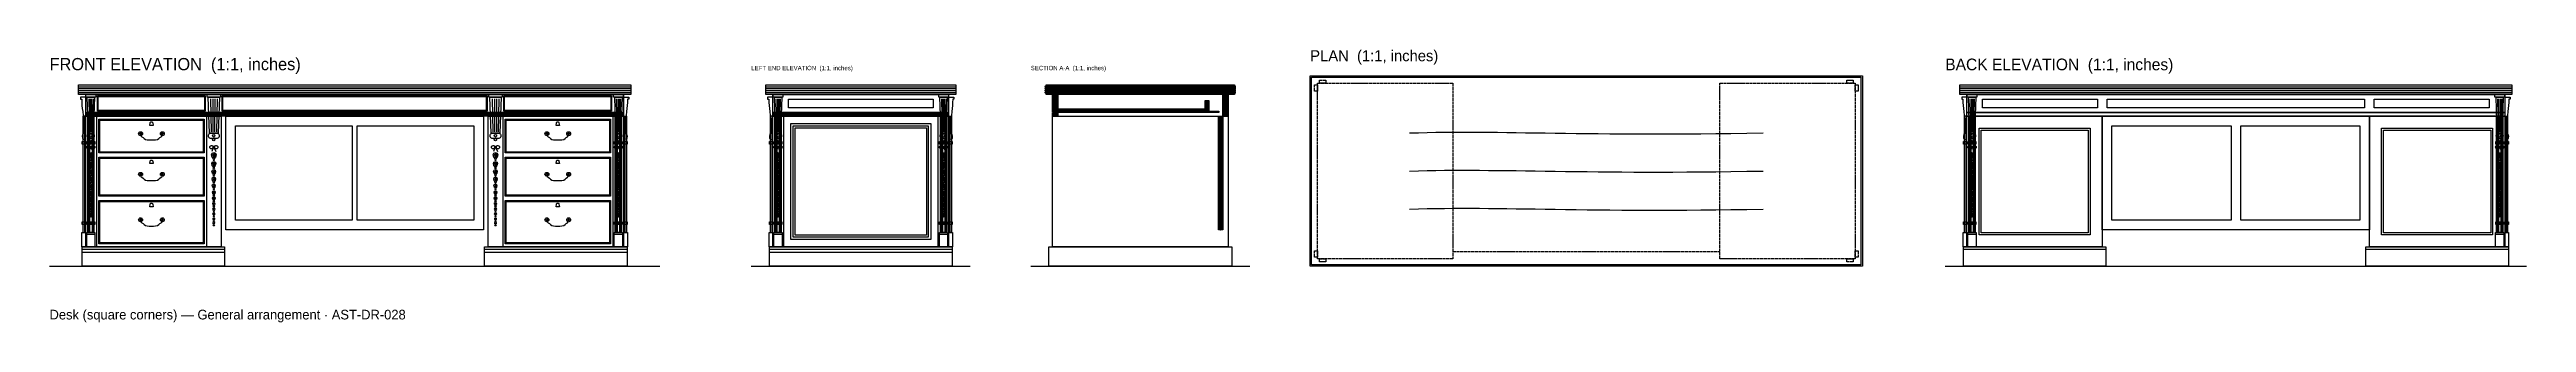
# Model space of a CAD drawing. Header units: inches. Extents: x 0 to 404, y -9 to 35.
import ezdxf

# ---------------------------------------------------------------- set-up
doc = ezdxf.new("R2010")
doc.units = ezdxf.units.IN
doc.header["$MEASUREMENT"] = 0
doc.linetypes.add('DASHED', pattern=[0.6, 0.5, -0.1])
for name, color, linetype in [('Back elevation', 7, 'Continuous'), ('Front elevation', 7, 'Continuous'), ('Left end elevation', 7, 'Continuous'), ('Plan', 7, 'Continuous'), ('Section A-A', 7, 'Continuous'), ('Section A-A hatch', 8, 'Continuous')]:
    doc.layers.add(name, color=color, linetype=linetype)

msp = doc.modelspace()

# ---------------------------------------------------------------- texts
at = {"layer": 'LABELS'}
for s, height, p in [('FRONT ELEVATION  (1:1, inches)', 1.989, (0, 31.89)), ('LEFT END ELEVATION  (1:1, inches)', 0.7142, (114.37, 31.89)), ('SECTION A-A  (1:1, inches)', 0.7142, (159.92, 31.89)), ('PLAN  (1:1, inches)', 1.8, (205.47, 33.35)), ('BACK ELEVATION  (1:1, inches)', 1.8945, (308.97, 31.89)), ('Desk (square corners) — General arrangement · AST-DR-028', 1.5748, (0, -8.66))]:
    msp.add_text(s, height=height, dxfattribs=at).set_placement(p)

# ---------------------------------------------------------------- hatches: boundary and pattern name
at = {"layer": 'Section A-A hatch'}
h = msp.add_hatch(dxfattribs=at)
h.set_pattern_fill('ANSI31', scale=0.1574803)
h.paths.add_polyline_path([(162.44, 29.53), (193.11, 29.53), (193.11, 29.37), (193.13, 29.37), (193.15, 29.36), (193.17, 29.36), (193.19, 29.35), (193.2, 29.34), (193.22, 29.32), (193.23, 29.31), (193.24, 29.29), (193.25, 29.27), (193.26, 29.25), (193.26, 29.23), (193.26, 29.21), (193.26, 29.19), (193.26, 29.17), (193.25, 29.15), (193.24, 29.13), (193.23, 29.12), (193.22, 29.1), (193.2, 29.09), (193.19, 29.08), (193.17, 29.07), (193.15, 29.06), (193.13, 29.06), (193.11, 29.06), (193.13, 29.05), (193.15, 29.05), (193.17, 29.04), (193.19, 29.03), (193.2, 29.02), (193.22, 29.01), (193.23, 28.99), (193.24, 28.98), (193.25, 28.96), (193.26, 28.94), (193.26, 28.92), (193.26, 28.9), (193.26, 28.88), (193.26, 28.86), (193.25, 28.84), (193.24, 28.82), (193.23, 28.8), (193.22, 28.79), (193.2, 28.77), (193.19, 28.76), (193.17, 28.75), (193.15, 28.75), (193.13, 28.74), (193.11, 28.74), (193.13, 28.74), (193.15, 28.73), (193.17, 28.73), (193.19, 28.72), (193.2, 28.71), (193.22, 28.69), (193.23, 28.68), (193.24, 28.66), (193.25, 28.64), (193.26, 28.62), (193.26, 28.6), (193.26, 28.58), (193.26, 28.56), (193.26, 28.54), (193.25, 28.52), (193.24, 28.5), (193.23, 28.49), (193.22, 28.47), (193.2, 28.46), (193.19, 28.45), (193.17, 28.44), (193.15, 28.43), (193.13, 28.43), (193.11, 28.43), (193.13, 28.42), (193.15, 28.42), (193.17, 28.41), (193.19, 28.4), (193.2, 28.39), (193.22, 28.38), (193.23, 28.36), (193.24, 28.35), (193.25, 28.33), (193.26, 28.31), (193.26, 28.29), (193.26, 28.27), (193.26, 28.25), (193.26, 28.23), (193.25, 28.21), (193.24, 28.19), (193.23, 28.17), (193.22, 28.16), (193.2, 28.14), (193.19, 28.13), (193.17, 28.12), (193.15, 28.12), (193.13, 28.11), (193.11, 28.11), (193.11, 27.95), (162.44, 27.95), (162.44, 28.11), (162.42, 28.11), (162.4, 28.12), (162.38, 28.12), (162.36, 28.13), (162.34, 28.14), (162.33, 28.16), (162.31, 28.17), (162.3, 28.19), (162.29, 28.21), (162.28, 28.23), (162.28, 28.25), (162.28, 28.27), (162.28, 28.29), (162.28, 28.31), (162.29, 28.33), (162.3, 28.35), (162.31, 28.36), (162.33, 28.38), (162.34, 28.39), (162.36, 28.4), (162.38, 28.41), (162.4, 28.42), (162.42, 28.42), (162.44, 28.43), (162.42, 28.43), (162.4, 28.43), (162.38, 28.44), (162.36, 28.45), (162.34, 28.46), (162.33, 28.47), (162.31, 28.49), (162.3, 28.5), (162.29, 28.52), (162.28, 28.54), (162.28, 28.56), (162.28, 28.58), (162.28, 28.6), (162.28, 28.62), (162.29, 28.64), (162.3, 28.66), (162.31, 28.68), (162.33, 28.69), (162.34, 28.71), (162.36, 28.72), (162.38, 28.73), (162.4, 28.73), (162.42, 28.74), (162.44, 28.74), (162.42, 28.74), (162.4, 28.75), (162.38, 28.75), (162.36, 28.76), (162.34, 28.77), (162.33, 28.79), (162.31, 28.8), (162.3, 28.82), (162.29, 28.84), (162.28, 28.86), (162.28, 28.88), (162.28, 28.9), (162.28, 28.92), (162.28, 28.94), (162.29, 28.96), (162.3, 28.98), (162.31, 28.99), (162.33, 29.01), (162.34, 29.02), (162.36, 29.03), (162.38, 29.04), (162.4, 29.05), (162.42, 29.05), (162.44, 29.06), (162.42, 29.06), (162.4, 29.06), (162.38, 29.07), (162.36, 29.08), (162.34, 29.09), (162.33, 29.1), (162.31, 29.12), (162.3, 29.13), (162.29, 29.15), (162.28, 29.17), (162.28, 29.19), (162.28, 29.21), (162.28, 29.23), (162.28, 29.25), (162.29, 29.27), (162.3, 29.29), (162.31, 29.31), (162.33, 29.32), (162.34, 29.34), (162.36, 29.35), (162.38, 29.36), (162.4, 29.36), (162.42, 29.37), (162.44, 29.37), (162.44, 29.53)])
h = msp.add_hatch(dxfattribs=at)
h.set_pattern_fill('ANSI31', scale=0.1574803)
h.paths.add_polyline_path([(163.46, 27.83), (164.33, 27.83), (164.33, 25.12), (163.46, 25.12), (163.46, 27.83)])
h = msp.add_hatch(dxfattribs=at)
h.set_pattern_fill('ANSI31', scale=0.1574803)
h.paths.add_polyline_path([(163.46, 25), (164.33, 25), (164.33, 24.41), (163.46, 24.41), (163.46, 25)])
h = msp.add_hatch(dxfattribs=at)
h.set_pattern_fill('ANSI31', scale=0.1574803)
h.paths.add_polyline_path([(164.33, 25.59), (188.93, 25.59), (188.93, 25.24), (164.33, 25.24), (164.33, 25.59)])
h = msp.add_hatch(dxfattribs=at)
h.set_pattern_fill('ANSI31', scale=0.1574803)
h.paths.add_polyline_path([(188.34, 26.97), (188.93, 26.97), (188.93, 25.24), (188.34, 25.24), (188.34, 26.97)])
h = msp.add_hatch(dxfattribs=at)
h.set_pattern_fill('ANSI31', scale=0.1574803)
h.paths.add_polyline_path([(190.51, 24.41), (191.22, 24.41), (191.22, 5.91), (190.51, 5.91), (190.51, 24.41)])
h = msp.add_hatch(dxfattribs=at)
h.set_pattern_fill('ANSI31', scale=0.1574803)
h.paths.add_polyline_path([(191.22, 27.95), (192.08, 27.95), (192.08, 24.41), (191.22, 24.41), (191.22, 27.95)])

# ---------------------------------------------------------------- linework, layer by layer
at = {"layer": 'Back elevation'}
for p, q in [((311.33, 29.21), (401.33, 29.21)), ((311.33, 28.9), (401.33, 28.9)), ((311.33, 28.58), (401.33, 28.58)), ((311.33, 28.27), (401.33, 28.27)), ((312.3, 24.41), (312.3, 5.51)), ((312.98, 27.24), (313.1, 21.89)), ((312.98, 24.41), (312.98, 5.51)), ((313.14, 24.41), (313.14, 5.51)), ((313.22, 27.24), (313.26, 21.89)), ((313.46, 27.24), (313.42, 21.89)), ((313.53, 24.41), (313.53, 5.51)), ((313.69, 27.24), (313.57, 21.89)), ((313.69, 24.41), (313.69, 5.51)), ((398.97, 27.24), (399.09, 21.89)), ((398.97, 24.41), (398.97, 5.51)), ((399.13, 24.41), (399.13, 5.51)), ((399.2, 27.24), (399.24, 21.89)), ((399.44, 27.24), (399.4, 21.89)), ((399.52, 24.41), (399.52, 5.51)), ((399.68, 27.24), (399.56, 21.89)), ((399.68, 24.41), (399.68, 5.51)), ((400.36, 24.41), (400.36, 5.51)), ((312.71, 20.08), (313.97, 20.08)), ((398.69, 20.08), (399.95, 20.08)), ((312.67, 5.2), (314.01, 5.2)), ((312.71, 7.01), (313.97, 7.01)), ((398.65, 5.2), (399.99, 5.2)), ((398.69, 7.01), (399.95, 7.01)), ((308.97, 0), (403.69, 0)), ((311.92, 2.76), (335.15, 2.76)), ((377.51, 2.76), (400.74, 2.76))]:
    msp.add_line(p, q, dxfattribs=at)
for points in [[(311.33, 29.53), (401.33, 29.53), (401.33, 27.95), (311.33, 27.95), (311.33, 29.53)], [(312.51, 27.48), (311.65, 27.48), (311.65, 27.17), (311.84, 27.17)], [(312.51, 24.41), (312.04, 24.41), (312.04, 5.51), (312.51, 5.51)], [(312.51, 27.95), (400.15, 27.95), (400.15, 25), (312.51, 25), (312.51, 27.95)], [(312.51, 25), (400.15, 25), (400.15, 24.41), (312.51, 24.41), (312.51, 25)], [(312.51, 24.41), (334.56, 24.41), (334.56, 3.15), (312.51, 3.15), (312.51, 24.41)], [(312.55, 27.95), (314.13, 27.95), (314.13, 27.48), (312.55, 27.48), (312.55, 27.95)], [(312.75, 27.48), (313.93, 27.48), (313.73, 21.65), (312.94, 21.65), (312.75, 27.48)], [(312.83, 24.41), (313.85, 24.41), (313.85, 5.51), (312.83, 5.51), (312.83, 24.41)], [(315.03, 27.17), (333.77, 27.17), (333.77, 25.79), (315.03, 25.79), (315.03, 27.17)], [(334.56, 24.41), (378.1, 24.41), (378.1, 5.91), (334.56, 5.91), (334.56, 24.41)], [(335.35, 27.17), (377.31, 27.17), (377.31, 25.79), (335.35, 25.79), (335.35, 27.17)], [(378.1, 24.41), (400.15, 24.41), (400.15, 3.15), (378.1, 3.15), (378.1, 24.41)], [(378.89, 27.17), (397.63, 27.17), (397.63, 25.79), (378.89, 25.79), (378.89, 27.17)], [(398.54, 27.95), (400.11, 27.95), (400.11, 27.48), (398.54, 27.48), (398.54, 27.95)], [(398.73, 27.48), (399.91, 27.48), (399.72, 21.65), (398.93, 21.65), (398.73, 27.48)], [(398.81, 24.41), (399.83, 24.41), (399.83, 5.51), (398.81, 5.51), (398.81, 24.41)], [(400.15, 27.48), (401.02, 27.48), (401.02, 27.17), (400.82, 27.17)], [(400.15, 24.41), (400.62, 24.41), (400.62, 5.51), (400.15, 5.51)], [(311.92, 20.31), (312.51, 20.31), (312.51, 19.84), (311.92, 19.84), (311.92, 20.31)], [(312.12, 20.63), (312.51, 20.71)], [(312.71, 20.31), (313.97, 20.31), (313.97, 19.84), (312.71, 19.84), (312.71, 20.31)], [(312.79, 21.18), (312.79, 21.26)], [(313.18, 21.65), (313.5, 21.65)], [(313.5, 20.79), (313.18, 20.79)], [(313.89, 21.26), (313.89, 21.18)], [(314.48, 22.44), (332.59, 22.44), (332.59, 5.12), (314.48, 5.12), (314.48, 22.44)], [(314.8, 22.13), (332.28, 22.13), (332.28, 5.43), (314.8, 5.43), (314.8, 22.13)], [(336.13, 22.83), (355.54, 22.83), (355.54, 7.48), (336.13, 7.48), (336.13, 22.83)], [(357.12, 22.83), (376.53, 22.83), (376.53, 7.48), (357.12, 7.48), (357.12, 22.83)], [(380.07, 22.44), (398.18, 22.44), (398.18, 5.12), (380.07, 5.12), (380.07, 22.44)], [(380.39, 22.13), (397.87, 22.13), (397.87, 5.43), (380.39, 5.43), (380.39, 22.13)], [(398.69, 20.31), (399.95, 20.31), (399.95, 19.84), (398.69, 19.84), (398.69, 20.31)], [(398.77, 21.18), (398.77, 21.26)], [(399.17, 21.65), (399.48, 21.65)], [(399.48, 20.79), (399.17, 20.79)], [(399.87, 21.26), (399.87, 21.18)], [(400.54, 20.63), (400.15, 20.71)], [(400.15, 20.31), (400.74, 20.31), (400.74, 19.84), (400.15, 19.84), (400.15, 20.31)], [(313.26, 19.25), (313.02, 18.66)], [(313.34, 18.36), (313.34, 17.65)], [(313.34, 16.94), (313.34, 16.3)], [(313.42, 19.25), (313.65, 18.66)], [(399.24, 19.25), (399.01, 18.66)], [(399.32, 18.36), (399.32, 17.65)], [(399.32, 16.94), (399.32, 16.3)], [(399.4, 19.25), (399.64, 18.66)], [(313.34, 15.62), (313.34, 15.04)], [(313.34, 14.39), (313.34, 13.88)], [(313.34, 13.26), (313.34, 12.79)], [(313.34, 12.2), (313.34, 11.78)], [(399.32, 15.62), (399.32, 15.04)], [(399.32, 14.39), (399.32, 13.88)], [(399.32, 13.26), (399.32, 12.79)], [(399.32, 12.2), (399.32, 11.78)], [(313.34, 11.21), (313.34, 10.83)], [(313.34, 10.29), (313.34, 9.95)], [(313.34, 9.42), (313.34, 9.11)], [(313.34, 8.6), (313.34, 8.33)], [(399.32, 11.21), (399.32, 10.83)], [(399.32, 10.29), (399.32, 9.95)], [(399.32, 9.42), (399.32, 9.11)], [(399.32, 8.6), (399.32, 8.33)], [(311.88, 5.51), (312.51, 5.51), (312.51, 3.15), (311.88, 3.15), (311.88, 5.51)], [(311.92, 7.24), (312.51, 7.24), (312.51, 6.77), (311.92, 6.77), (311.92, 7.24)], [(312.67, 5.51), (314.01, 5.51), (314.01, 3.15), (312.67, 3.15), (312.67, 5.51)], [(312.71, 7.24), (313.97, 7.24), (313.97, 6.77), (312.71, 6.77), (312.71, 7.24)], [(398.65, 5.51), (399.99, 5.51), (399.99, 3.15), (398.65, 3.15), (398.65, 5.51)], [(398.69, 7.24), (399.95, 7.24), (399.95, 6.77), (398.69, 6.77), (398.69, 7.24)], [(400.15, 7.24), (400.74, 7.24), (400.74, 6.77), (400.15, 6.77), (400.15, 7.24)], [(400.15, 5.51), (400.78, 5.51), (400.78, 3.15), (400.15, 3.15), (400.15, 5.51)], [(311.92, 3.15), (335.15, 3.15), (335.15, 0), (311.92, 0), (311.92, 3.15)], [(377.51, 3.15), (400.74, 3.15), (400.74, 0), (377.51, 0), (377.51, 3.15)]]:
    msp.add_lwpolyline(points, dxfattribs=at)
for centre, radius in [((313.34, 21.22), 0.197), ((313.34, 20.59), 0.197), ((399.32, 21.22), 0.197), ((399.32, 20.59), 0.197), ((313.34, 19.37), 0.138), ((313.34, 17.26), 0.0984), ((399.32, 19.37), 0.138), ((399.32, 17.26), 0.0984), ((313.34, 15.93), 0.0984), ((313.34, 14.69), 0.0984), ((313.34, 13.55), 0.0984), ((313.34, 12.48), 0.0984), ((399.32, 15.93), 0.0984), ((399.32, 14.69), 0.0984), ((399.32, 13.55), 0.0984), ((399.32, 12.48), 0.0984), ((313.34, 11.48), 0.0984), ((313.34, 10.55), 0.0984), ((313.34, 9.68), 0.0984), ((313.34, 8.86), 0.0984), ((313.34, 8.08), 0.0984), ((399.32, 11.48), 0.0984), ((399.32, 10.55), 0.0984), ((399.32, 9.68), 0.0984), ((399.32, 8.86), 0.0984), ((399.32, 8.08), 0.0984)]:
    msp.add_circle(centre, radius, dxfattribs=at)
for points in [[(311.84, 27.17), (311.84, 25.59), (312.16, 25.2), (312.2, 21.65)], [(400.82, 27.17), (400.82, 25.59), (400.5, 25.2), (400.46, 21.65)], [(312.2, 21.65), (311.88, 21.57), (311.8, 20.79), (312.12, 20.63)], [(400.46, 21.65), (400.78, 21.57), (400.86, 20.79), (400.54, 20.63)], [(313.34, 17.42), (312.87, 17.8), (312.82, 18.5), (313.34, 18.5)], [(313.34, 16.09), (312.91, 16.43), (312.87, 17.06), (313.34, 17.06)], [(313.13, 18.27), (313.21, 18.05), (313.28, 17.84), (313.34, 17.65)], [(313.15, 16.85), (313.22, 16.65), (313.28, 16.47), (313.34, 16.3)], [(313.34, 18.5), (313.86, 18.5), (313.81, 17.8), (313.34, 17.42)], [(313.55, 18.27), (313.47, 18.05), (313.4, 17.84), (313.34, 17.65)], [(313.34, 17.06), (313.81, 17.06), (313.76, 16.43), (313.34, 16.09)], [(313.53, 16.85), (313.46, 16.65), (313.4, 16.47), (313.34, 16.3)], [(399.32, 17.42), (398.85, 17.8), (398.8, 18.5), (399.32, 18.5)], [(399.32, 16.09), (398.9, 16.43), (398.86, 17.06), (399.32, 17.06)], [(399.11, 18.27), (399.19, 18.05), (399.26, 17.84), (399.32, 17.65)], [(399.14, 16.85), (399.2, 16.65), (399.27, 16.47), (399.32, 16.3)], [(399.32, 18.5), (399.84, 18.5), (399.8, 17.8), (399.32, 17.42)], [(399.53, 18.27), (399.46, 18.05), (399.39, 17.84), (399.32, 17.65)], [(399.32, 17.06), (399.79, 17.06), (399.75, 16.43), (399.32, 16.09)], [(399.51, 16.85), (399.44, 16.65), (399.38, 16.47), (399.32, 16.3)], [(313.34, 14.85), (312.96, 15.16), (312.92, 15.73), (313.34, 15.73)], [(313.34, 13.7), (312.99, 13.98), (312.96, 14.5), (313.34, 14.5)], [(313.34, 12.64), (313.03, 12.88), (313, 13.35), (313.34, 13.35)], [(313.34, 11.64), (313.06, 11.86), (313.03, 12.28), (313.34, 12.28)], [(313.17, 15.54), (313.23, 15.36), (313.29, 15.19), (313.34, 15.04)], [(313.19, 14.32), (313.24, 14.16), (313.29, 14.01), (313.34, 13.88)], [(313.2, 13.19), (313.25, 13.05), (313.3, 12.92), (313.34, 12.79)], [(313.22, 12.14), (313.26, 12.01), (313.3, 11.89), (313.34, 11.78)], [(313.34, 15.73), (313.76, 15.73), (313.72, 15.16), (313.34, 14.85)], [(313.51, 15.54), (313.45, 15.36), (313.39, 15.19), (313.34, 15.04)], [(313.34, 14.5), (313.72, 14.5), (313.68, 13.98), (313.34, 13.7)], [(313.49, 14.32), (313.44, 14.16), (313.38, 14.01), (313.34, 13.88)], [(313.34, 13.35), (313.68, 13.35), (313.65, 12.88), (313.34, 12.64)], [(313.47, 13.19), (313.43, 13.05), (313.38, 12.92), (313.34, 12.79)], [(313.34, 12.28), (313.65, 12.28), (313.62, 11.86), (313.34, 11.64)], [(313.46, 12.14), (313.42, 12.01), (313.38, 11.89), (313.34, 11.78)], [(399.32, 14.85), (398.94, 15.16), (398.9, 15.73), (399.32, 15.73)], [(399.32, 13.7), (398.98, 13.98), (398.94, 14.5), (399.32, 14.5)], [(399.32, 12.64), (399.01, 12.88), (398.98, 13.35), (399.32, 13.35)], [(399.32, 11.64), (399.04, 11.86), (399.02, 12.28), (399.32, 12.28)], [(399.15, 15.54), (399.22, 15.36), (399.27, 15.19), (399.32, 15.04)], [(399.17, 14.32), (399.23, 14.16), (399.28, 14.01), (399.32, 13.88)], [(399.19, 13.19), (399.24, 13.05), (399.28, 12.92), (399.32, 12.79)], [(399.2, 12.14), (399.24, 12.01), (399.29, 11.89), (399.32, 11.78)], [(399.32, 15.73), (399.74, 15.73), (399.71, 15.16), (399.32, 14.85)], [(399.49, 15.54), (399.43, 15.36), (399.37, 15.19), (399.32, 15.04)], [(399.32, 14.5), (399.7, 14.5), (399.67, 13.98), (399.32, 13.7)], [(399.47, 14.32), (399.42, 14.16), (399.37, 14.01), (399.32, 13.88)], [(399.32, 13.35), (399.66, 13.35), (399.63, 12.88), (399.32, 12.64)], [(399.46, 13.19), (399.41, 13.05), (399.36, 12.92), (399.32, 12.79)], [(399.32, 12.28), (399.63, 12.28), (399.6, 11.86), (399.32, 11.64)], [(399.45, 12.14), (399.4, 12.01), (399.36, 11.89), (399.32, 11.78)], [(313.34, 10.71), (313.09, 10.91), (313.06, 11.29), (313.34, 11.29)], [(313.34, 9.83), (313.11, 10.02), (313.09, 10.35), (313.34, 10.35)], [(313.34, 9.01), (313.14, 9.18), (313.11, 9.48), (313.34, 9.48)], [(313.34, 8.24), (313.16, 8.38), (313.14, 8.66), (313.34, 8.66)], [(313.23, 11.16), (313.27, 11.04), (313.31, 10.94), (313.34, 10.83)], [(313.24, 10.24), (313.28, 10.14), (313.31, 10.04), (313.34, 9.95)], [(313.25, 9.38), (313.28, 9.28), (313.31, 9.2), (313.34, 9.11)], [(313.26, 8.57), (313.29, 8.48), (313.31, 8.4), (313.34, 8.33)], [(313.34, 11.29), (313.61, 11.29), (313.59, 10.91), (313.34, 10.71)], [(313.45, 11.16), (313.41, 11.04), (313.37, 10.94), (313.34, 10.83)], [(313.34, 10.35), (313.59, 10.35), (313.56, 10.02), (313.34, 9.83)], [(313.44, 10.24), (313.4, 10.14), (313.37, 10.04), (313.34, 9.95)], [(313.34, 9.48), (313.56, 9.48), (313.54, 9.18), (313.34, 9.01)], [(313.43, 9.38), (313.4, 9.28), (313.37, 9.2), (313.34, 9.11)], [(313.34, 8.66), (313.54, 8.66), (313.52, 8.38), (313.34, 8.24)], [(313.42, 8.57), (313.39, 8.48), (313.36, 8.4), (313.34, 8.33)], [(399.32, 10.71), (399.07, 10.91), (399.05, 11.29), (399.32, 11.29)], [(399.32, 9.83), (399.1, 10.02), (399.07, 10.35), (399.32, 10.35)], [(399.32, 9.01), (399.12, 9.18), (399.1, 9.48), (399.32, 9.48)], [(399.32, 8.24), (399.14, 8.38), (399.12, 8.66), (399.32, 8.66)], [(399.21, 11.16), (399.25, 11.04), (399.29, 10.94), (399.32, 10.83)], [(399.22, 10.24), (399.26, 10.14), (399.29, 10.04), (399.32, 9.95)], [(399.23, 9.38), (399.27, 9.28), (399.3, 9.2), (399.32, 9.11)], [(399.24, 8.57), (399.27, 8.48), (399.3, 8.4), (399.32, 8.33)], [(399.32, 11.29), (399.6, 11.29), (399.57, 10.91), (399.32, 10.71)], [(399.43, 11.16), (399.39, 11.04), (399.36, 10.94), (399.32, 10.83)], [(399.32, 10.35), (399.57, 10.35), (399.55, 10.02), (399.32, 9.83)], [(399.42, 10.24), (399.39, 10.14), (399.35, 10.04), (399.32, 9.95)], [(399.32, 9.48), (399.55, 9.48), (399.53, 9.18), (399.32, 9.01)], [(399.41, 9.38), (399.38, 9.28), (399.35, 9.2), (399.32, 9.11)], [(399.32, 8.66), (399.52, 8.66), (399.51, 8.38), (399.32, 8.24)], [(399.4, 8.57), (399.37, 8.48), (399.35, 8.4), (399.32, 8.33)]]:
    msp.add_open_spline(points, degree=3, dxfattribs=at)
for points, knots in [([(312.79, 21.26), (312.79, 21.33), (312.81, 21.4), (312.84, 21.46), (312.87, 21.52), (312.92, 21.57), (312.98, 21.6), (313.04, 21.64), (313.11, 21.65), (313.18, 21.65)], [0, 0, 0, 0, 1, 1, 1, 2, 2, 2, 3, 3, 3, 3]), ([(313.18, 20.79), (313.11, 20.79), (313.04, 20.81), (312.98, 20.84), (312.92, 20.87), (312.87, 20.92), (312.84, 20.98), (312.81, 21.04), (312.79, 21.11), (312.79, 21.18)], [0, 0, 0, 0, 1, 1, 1, 2, 2, 2, 3, 3, 3, 3]), ([(313.5, 21.65), (313.57, 21.65), (313.63, 21.64), (313.69, 21.6), (313.75, 21.57), (313.8, 21.52), (313.84, 21.46), (313.87, 21.4), (313.89, 21.33), (313.89, 21.26)], [0, 0, 0, 0, 1, 1, 1, 2, 2, 2, 3, 3, 3, 3]), ([(313.89, 21.18), (313.89, 21.11), (313.87, 21.04), (313.84, 20.98), (313.8, 20.92), (313.75, 20.87), (313.69, 20.84), (313.63, 20.81), (313.57, 20.79), (313.5, 20.79)], [0, 0, 0, 0, 1, 1, 1, 2, 2, 2, 3, 3, 3, 3]), ([(398.77, 21.26), (398.77, 21.33), (398.79, 21.4), (398.82, 21.46), (398.86, 21.52), (398.91, 21.57), (398.97, 21.6), (399.03, 21.64), (399.1, 21.65), (399.17, 21.65)], [0, 0, 0, 0, 1, 1, 1, 2, 2, 2, 3, 3, 3, 3]), ([(399.17, 20.79), (399.1, 20.79), (399.03, 20.81), (398.97, 20.84), (398.91, 20.87), (398.86, 20.92), (398.82, 20.98), (398.79, 21.04), (398.77, 21.11), (398.77, 21.18)], [0, 0, 0, 0, 1, 1, 1, 2, 2, 2, 3, 3, 3, 3]), ([(399.48, 21.65), (399.55, 21.65), (399.62, 21.64), (399.68, 21.6), (399.74, 21.57), (399.79, 21.52), (399.82, 21.46), (399.86, 21.4), (399.87, 21.33), (399.87, 21.26)], [0, 0, 0, 0, 1, 1, 1, 2, 2, 2, 3, 3, 3, 3]), ([(399.87, 21.18), (399.87, 21.11), (399.86, 21.04), (399.82, 20.98), (399.79, 20.92), (399.74, 20.87), (399.68, 20.84), (399.62, 20.81), (399.55, 20.79), (399.48, 20.79)], [0, 0, 0, 0, 1, 1, 1, 2, 2, 2, 3, 3, 3, 3]), ([(313.34, 19.37), (313.34, 19.33), (313.32, 19.29), (313.29, 19.26), (313.26, 19.23), (313.22, 19.2), (313.16, 19.18), (313.11, 19.16), (313.05, 19.15), (312.98, 19.15), (312.92, 19.15), (312.86, 19.16), (312.81, 19.18), (312.75, 19.2), (312.71, 19.23), (312.68, 19.26), (312.65, 19.29), (312.63, 19.33), (312.63, 19.37), (312.63, 19.41), (312.65, 19.45), (312.68, 19.48), (312.71, 19.51), (312.75, 19.54), (312.81, 19.56), (312.86, 19.58), (312.92, 19.59), (312.98, 19.59), (313.05, 19.59), (313.11, 19.58), (313.16, 19.56), (313.22, 19.54), (313.26, 19.51), (313.29, 19.48), (313.32, 19.45), (313.34, 19.41), (313.34, 19.37)], [0, 0, 0, 0, 1, 1, 1, 2, 2, 2, 3, 3, 3, 4, 4, 4, 5, 5, 5, 6, 6, 6, 7, 7, 7, 8, 8, 8, 9, 9, 9, 10, 10, 10, 11, 11, 11, 12, 12, 12, 12]), ([(314.05, 19.37), (314.05, 19.33), (314.03, 19.29), (314, 19.26), (313.97, 19.23), (313.92, 19.2), (313.87, 19.18), (313.82, 19.16), (313.76, 19.15), (313.69, 19.15), (313.63, 19.15), (313.57, 19.16), (313.52, 19.18), (313.46, 19.2), (313.42, 19.23), (313.39, 19.26), (313.35, 19.29), (313.34, 19.33), (313.34, 19.37), (313.34, 19.41), (313.35, 19.45), (313.39, 19.48), (313.42, 19.51), (313.46, 19.54), (313.52, 19.56), (313.57, 19.58), (313.63, 19.59), (313.69, 19.59), (313.76, 19.59), (313.82, 19.58), (313.87, 19.56), (313.92, 19.54), (313.97, 19.51), (314, 19.48), (314.03, 19.45), (314.05, 19.41), (314.05, 19.37)], [0, 0, 0, 0, 1, 1, 1, 2, 2, 2, 3, 3, 3, 4, 4, 4, 5, 5, 5, 6, 6, 6, 7, 7, 7, 8, 8, 8, 9, 9, 9, 10, 10, 10, 11, 11, 11, 12, 12, 12, 12]), ([(399.32, 19.37), (399.32, 19.33), (399.31, 19.29), (399.28, 19.26), (399.24, 19.23), (399.2, 19.2), (399.15, 19.18), (399.09, 19.16), (399.03, 19.15), (398.97, 19.15), (398.91, 19.15), (398.85, 19.16), (398.79, 19.18), (398.74, 19.2), (398.69, 19.23), (398.66, 19.26), (398.63, 19.29), (398.61, 19.33), (398.61, 19.37), (398.61, 19.41), (398.63, 19.45), (398.66, 19.48), (398.69, 19.51), (398.74, 19.54), (398.79, 19.56), (398.85, 19.58), (398.91, 19.59), (398.97, 19.59), (399.03, 19.59), (399.09, 19.58), (399.15, 19.56), (399.2, 19.54), (399.24, 19.51), (399.28, 19.48), (399.31, 19.45), (399.32, 19.41), (399.32, 19.37)], [0, 0, 0, 0, 1, 1, 1, 2, 2, 2, 3, 3, 3, 4, 4, 4, 5, 5, 5, 6, 6, 6, 7, 7, 7, 8, 8, 8, 9, 9, 9, 10, 10, 10, 11, 11, 11, 12, 12, 12, 12]), ([(400.03, 19.37), (400.03, 19.33), (400.02, 19.29), (399.98, 19.26), (399.95, 19.23), (399.91, 19.2), (399.85, 19.18), (399.8, 19.16), (399.74, 19.15), (399.68, 19.15), (399.61, 19.15), (399.55, 19.16), (399.5, 19.18), (399.45, 19.2), (399.4, 19.23), (399.37, 19.26), (399.34, 19.29), (399.32, 19.33), (399.32, 19.37), (399.32, 19.41), (399.34, 19.45), (399.37, 19.48), (399.4, 19.51), (399.45, 19.54), (399.5, 19.56), (399.55, 19.58), (399.61, 19.59), (399.68, 19.59), (399.74, 19.59), (399.8, 19.58), (399.85, 19.56), (399.91, 19.54), (399.95, 19.51), (399.98, 19.48), (400.02, 19.45), (400.03, 19.41), (400.03, 19.37)], [0, 0, 0, 0, 1, 1, 1, 2, 2, 2, 3, 3, 3, 4, 4, 4, 5, 5, 5, 6, 6, 6, 7, 7, 7, 8, 8, 8, 9, 9, 9, 10, 10, 10, 11, 11, 11, 12, 12, 12, 12])]:
    msp.add_open_spline(points, degree=3, knots=knots, dxfattribs=at)
at = {"layer": 'Front elevation'}
for p, q in [((4.72, 29.21), (94.72, 29.21)), ((4.72, 28.9), (94.72, 28.9)), ((4.72, 28.58), (94.72, 28.58)), ((4.72, 28.27), (94.72, 28.27)), ((5.69, 24.41), (5.69, 5.51)), ((5.91, 24.8), (93.54, 24.8)), ((5.91, 24.61), (93.54, 24.61)), ((6.38, 27.24), (6.5, 21.89)), ((6.38, 24.41), (6.38, 5.51)), ((6.54, 24.41), (6.54, 5.51)), ((6.61, 27.24), (6.65, 21.89)), ((6.85, 27.24), (6.81, 21.89)), ((6.93, 24.41), (6.93, 5.51)), ((7.09, 27.24), (6.97, 21.89)), ((7.09, 24.41), (7.09, 5.51)), ((7.64, 24.41), (7.64, 3.15)), ((25.59, 24.41), (25.59, 3.15)), ((26.23, 27.24), (26.35, 21.89)), ((26.59, 27.24), (26.63, 21.89)), ((26.95, 27.24), (26.91, 21.89)), ((27.31, 27.24), (27.2, 21.89)), ((72.13, 27.24), (72.25, 21.89)), ((72.5, 27.24), (72.54, 21.89)), ((72.86, 27.24), (72.82, 21.89)), ((73.22, 27.24), (73.1, 21.89)), ((73.86, 24.41), (73.86, 3.15)), ((91.81, 24.41), (91.81, 3.15)), ((92.36, 27.24), (92.48, 21.89)), ((92.36, 24.41), (92.36, 5.51)), ((92.52, 24.41), (92.52, 5.51)), ((92.6, 27.24), (92.64, 21.89)), ((92.83, 27.24), (92.8, 21.89)), ((92.91, 24.41), (92.91, 5.51)), ((93.07, 27.24), (92.95, 21.89)), ((93.07, 24.41), (93.07, 5.51)), ((93.76, 24.41), (93.76, 5.51)), ((6.1, 20.08), (7.36, 20.08)), ((92.09, 20.08), (93.35, 20.08)), ((6.06, 5.2), (7.4, 5.2)), ((6.1, 7.01), (7.36, 7.01)), ((92.05, 5.2), (93.39, 5.2)), ((92.09, 7.01), (93.35, 7.01)), ((0, 0), (99.45, 0)), ((5.31, 2.76), (28.54, 2.76)), ((5.31, 2.28), (28.54, 2.28)), ((70.91, 2.76), (94.13, 2.76)), ((70.91, 2.28), (94.13, 2.28))]:
    msp.add_line(p, q, dxfattribs=at)
for points in [[(4.72, 29.53), (94.72, 29.53), (94.72, 27.95), (4.72, 27.95), (4.72, 29.53)], [(5.91, 27.48), (5.04, 27.48), (5.04, 27.17), (5.24, 27.17)], [(5.91, 24.41), (5.43, 24.41), (5.43, 5.51), (5.91, 5.51)], [(5.91, 27.95), (93.54, 27.95), (93.54, 25), (5.91, 25), (5.91, 27.95)], [(5.91, 25), (93.54, 25), (93.54, 24.41), (5.91, 24.41), (5.91, 25)], [(5.91, 24.41), (27.95, 24.41), (27.95, 3.15), (5.91, 3.15), (5.91, 24.41)], [(5.94, 27.95), (7.52, 27.95), (7.52, 27.48), (5.94, 27.48), (5.94, 27.95)], [(6.14, 27.48), (7.32, 27.48), (7.13, 21.65), (6.34, 21.65), (6.14, 27.48)], [(6.22, 24.41), (7.24, 24.41), (7.24, 5.51), (6.22, 5.51), (6.22, 24.41)], [(7.83, 27.72), (25.39, 27.72), (25.39, 25.24), (7.83, 25.24), (7.83, 27.72)], [(7.95, 27.6), (25.28, 27.6), (25.28, 25.35), (7.95, 25.35), (7.95, 27.6)], [(25.67, 27.95), (27.87, 27.95), (27.87, 27.48), (25.67, 27.48), (25.67, 27.95)], [(25.87, 27.48), (27.68, 27.48), (27.48, 21.65), (26.06, 21.65), (25.87, 27.48)], [(28.15, 27.72), (71.3, 27.72), (71.3, 25.24), (28.15, 25.24), (28.15, 27.72)], [(28.27, 27.6), (71.18, 27.6), (71.18, 25.35), (28.27, 25.35), (28.27, 27.6)], [(28.74, 24.41), (70.71, 24.41), (70.71, 5.91), (28.74, 5.91), (28.74, 24.41)], [(71.5, 24.41), (93.54, 24.41), (93.54, 3.15), (71.5, 3.15), (71.5, 24.41)], [(71.57, 27.95), (73.78, 27.95), (73.78, 27.48), (71.57, 27.48), (71.57, 27.95)], [(71.77, 27.48), (73.58, 27.48), (73.39, 21.65), (71.97, 21.65), (71.77, 27.48)], [(74.06, 27.72), (91.61, 27.72), (91.61, 25.24), (74.06, 25.24), (74.06, 27.72)], [(74.17, 27.6), (91.5, 27.6), (91.5, 25.35), (74.17, 25.35), (74.17, 27.6)], [(91.93, 27.95), (93.5, 27.95), (93.5, 27.48), (91.93, 27.48), (91.93, 27.95)], [(92.13, 27.48), (93.31, 27.48), (93.11, 21.65), (92.32, 21.65), (92.13, 27.48)], [(92.2, 24.41), (93.23, 24.41), (93.23, 5.51), (92.2, 5.51), (92.2, 24.41)], [(93.54, 27.48), (94.41, 27.48), (94.41, 27.17), (94.21, 27.17)], [(93.54, 24.41), (94.02, 24.41), (94.02, 5.51), (93.54, 5.51)], [(5.31, 20.31), (5.91, 20.31), (5.91, 19.84), (5.31, 19.84), (5.31, 20.31)], [(5.51, 20.63), (5.91, 20.71)], [(6.1, 20.31), (7.36, 20.31), (7.36, 19.84), (6.1, 19.84), (6.1, 20.31)], [(6.18, 21.18), (6.18, 21.26)], [(6.57, 21.65), (6.89, 21.65)], [(6.89, 20.79), (6.57, 20.79)], [(7.28, 21.26), (7.28, 21.18)], [(8.03, 23.94), (25.2, 23.94), (25.2, 18.43), (8.03, 18.43), (8.03, 23.94)], [(8.19, 23.78), (25.04, 23.78), (25.04, 18.58), (8.19, 18.58), (8.19, 23.78)], [(16.81, 23.31), (16.89, 22.91), (16.34, 22.91), (16.42, 23.31)], [(25.91, 21.18), (25.91, 21.26)], [(26.3, 21.65), (27.24, 21.65)], [(27.24, 20.79), (26.3, 20.79)], [(27.64, 21.26), (27.64, 21.18)], [(30.31, 22.83), (49.33, 22.83), (49.33, 7.48), (30.31, 7.48), (30.31, 22.83)], [(50.12, 22.83), (69.13, 22.83), (69.13, 7.48), (50.12, 7.48), (50.12, 22.83)], [(71.81, 21.18), (71.81, 21.26)], [(72.2, 21.65), (73.15, 21.65)], [(73.15, 20.79), (72.2, 20.79)], [(73.54, 21.26), (73.54, 21.18)], [(74.25, 23.94), (91.42, 23.94), (91.42, 18.43), (74.25, 18.43), (74.25, 23.94)], [(74.41, 23.78), (91.26, 23.78), (91.26, 18.58), (74.41, 18.58), (74.41, 23.78)], [(83.03, 23.31), (83.11, 22.91), (82.56, 22.91), (82.64, 23.31)], [(92.09, 20.31), (93.35, 20.31), (93.35, 19.84), (92.09, 19.84), (92.09, 20.31)], [(92.17, 21.18), (92.17, 21.26)], [(92.56, 21.65), (92.87, 21.65)], [(92.87, 20.79), (92.56, 20.79)], [(93.27, 21.26), (93.27, 21.18)], [(93.94, 20.63), (93.54, 20.71)], [(93.54, 20.31), (94.13, 20.31), (94.13, 19.84), (93.54, 19.84), (93.54, 20.31)], [(6.65, 19.25), (6.42, 18.66)], [(6.73, 18.36), (6.73, 17.65)], [(6.73, 16.94), (6.73, 16.3)], [(6.81, 19.25), (7.05, 18.66)], [(8.03, 17.72), (25.2, 17.72), (25.2, 11.42), (8.03, 11.42), (8.03, 17.72)], [(8.19, 17.56), (25.04, 17.56), (25.04, 11.57), (8.19, 11.57), (8.19, 17.56)], [(16.81, 17.09), (16.89, 16.69), (16.34, 16.69), (16.42, 17.09)], [(26.69, 19.25), (26.46, 18.66)], [(26.77, 18.36), (26.77, 17.65)], [(26.77, 16.94), (26.77, 16.3)], [(26.85, 19.25), (27.09, 18.66)], [(72.6, 19.25), (72.36, 18.66)], [(72.68, 18.36), (72.68, 17.65)], [(72.68, 16.94), (72.68, 16.3)], [(72.76, 19.25), (72.99, 18.66)], [(74.25, 17.72), (91.42, 17.72), (91.42, 11.42), (74.25, 11.42), (74.25, 17.72)], [(74.41, 17.56), (91.26, 17.56), (91.26, 11.57), (74.41, 11.57), (74.41, 17.56)], [(83.03, 17.09), (83.11, 16.69), (82.56, 16.69), (82.64, 17.09)], [(92.64, 19.25), (92.4, 18.66)], [(92.72, 18.36), (92.72, 17.65)], [(92.72, 16.94), (92.72, 16.3)], [(92.8, 19.25), (93.03, 18.66)], [(6.73, 15.62), (6.73, 15.04)], [(6.73, 14.39), (6.73, 13.88)], [(6.73, 13.26), (6.73, 12.79)], [(6.73, 12.2), (6.73, 11.78)], [(26.77, 15.62), (26.77, 15.04)], [(26.77, 14.39), (26.77, 13.88)], [(26.77, 13.26), (26.77, 12.79)], [(26.77, 12.2), (26.77, 11.78)], [(72.68, 15.62), (72.68, 15.04)], [(72.68, 14.39), (72.68, 13.88)], [(72.68, 13.26), (72.68, 12.79)], [(72.68, 12.2), (72.68, 11.78)], [(92.72, 15.62), (92.72, 15.04)], [(92.72, 14.39), (92.72, 13.88)], [(92.72, 13.26), (92.72, 12.79)], [(92.72, 12.2), (92.72, 11.78)], [(6.73, 11.21), (6.73, 10.83)], [(6.73, 10.29), (6.73, 9.95)], [(6.73, 9.42), (6.73, 9.11)], [(6.73, 8.6), (6.73, 8.33)], [(8.03, 10.71), (25.2, 10.71), (25.2, 3.62), (8.03, 3.62), (8.03, 10.71)], [(8.19, 10.55), (25.04, 10.55), (25.04, 3.78), (8.19, 3.78), (8.19, 10.55)], [(16.81, 10.08), (16.89, 9.69), (16.34, 9.69), (16.42, 10.08)], [(26.77, 11.21), (26.77, 10.83)], [(26.77, 10.29), (26.77, 9.95)], [(26.77, 9.42), (26.77, 9.11)], [(26.77, 8.6), (26.77, 8.33)], [(72.68, 11.21), (72.68, 10.83)], [(72.68, 10.29), (72.68, 9.95)], [(72.68, 9.42), (72.68, 9.11)], [(72.68, 8.6), (72.68, 8.33)], [(74.25, 10.71), (91.42, 10.71), (91.42, 3.62), (74.25, 3.62), (74.25, 10.71)], [(74.41, 10.55), (91.26, 10.55), (91.26, 3.78), (74.41, 3.78), (74.41, 10.55)], [(83.03, 10.08), (83.11, 9.69), (82.56, 9.69), (82.64, 10.08)], [(92.72, 11.21), (92.72, 10.83)], [(92.72, 10.29), (92.72, 9.95)], [(92.72, 9.42), (92.72, 9.11)], [(92.72, 8.6), (92.72, 8.33)], [(5.28, 5.51), (5.91, 5.51), (5.91, 3.15), (5.28, 3.15), (5.28, 5.51)], [(5.31, 7.24), (5.91, 7.24), (5.91, 6.77), (5.31, 6.77), (5.31, 7.24)], [(6.06, 5.51), (7.4, 5.51), (7.4, 3.15), (6.06, 3.15), (6.06, 5.51)], [(6.1, 7.24), (7.36, 7.24), (7.36, 6.77), (6.1, 6.77), (6.1, 7.24)], [(26.77, 7.83), (26.77, 7.59)], [(26.77, 7.11), (26.77, 6.88)], [(72.68, 7.83), (72.68, 7.59)], [(72.68, 7.11), (72.68, 6.88)], [(92.05, 5.51), (93.39, 5.51), (93.39, 3.15), (92.05, 3.15), (92.05, 5.51)], [(92.09, 7.24), (93.35, 7.24), (93.35, 6.77), (92.09, 6.77), (92.09, 7.24)], [(93.54, 7.24), (94.13, 7.24), (94.13, 6.77), (93.54, 6.77), (93.54, 7.24)], [(93.54, 5.51), (94.17, 5.51), (94.17, 3.15), (93.54, 3.15), (93.54, 5.51)], [(5.31, 3.15), (28.54, 3.15), (28.54, 0), (5.31, 0), (5.31, 3.15)], [(70.91, 3.15), (94.13, 3.15), (94.13, 0), (70.91, 0), (70.91, 3.15)]]:
    msp.add_lwpolyline(points, dxfattribs=at)
for centre, radius in [((6.73, 21.22), 0.197), ((6.73, 20.59), 0.197), ((14.84, 21.57), 0.315), ((14.84, 21.57), 0.118), ((18.39, 21.57), 0.315), ((18.39, 21.57), 0.118), ((26.77, 21.22), 0.197), ((26.77, 20.59), 0.197), ((72.68, 21.22), 0.197), ((72.68, 20.59), 0.197), ((81.06, 21.57), 0.315), ((81.06, 21.57), 0.118), ((84.61, 21.57), 0.315), ((84.61, 21.57), 0.118), ((92.72, 21.22), 0.197), ((92.72, 20.59), 0.197), ((6.73, 19.37), 0.138), ((6.73, 17.26), 0.0984), ((26.77, 19.37), 0.138), ((26.77, 17.26), 0.0984), ((72.68, 19.37), 0.138), ((72.68, 17.26), 0.0984), ((92.72, 19.37), 0.138), ((92.72, 17.26), 0.0984), ((6.73, 15.93), 0.0984), ((6.73, 14.69), 0.0984), ((6.73, 13.55), 0.0984), ((6.73, 12.48), 0.0984), ((14.84, 14.96), 0.315), ((14.84, 14.96), 0.118), ((18.39, 14.96), 0.315), ((18.39, 14.96), 0.118), ((26.77, 15.93), 0.0984), ((26.77, 14.69), 0.0984), ((26.77, 13.55), 0.0984), ((26.77, 12.48), 0.0984), ((72.68, 15.93), 0.0984), ((72.68, 14.69), 0.0984), ((72.68, 13.55), 0.0984), ((72.68, 12.48), 0.0984), ((81.06, 14.96), 0.315), ((81.06, 14.96), 0.118), ((84.61, 14.96), 0.315), ((84.61, 14.96), 0.118), ((92.72, 15.93), 0.0984), ((92.72, 14.69), 0.0984), ((92.72, 13.55), 0.0984), ((92.72, 12.48), 0.0984), ((6.73, 11.48), 0.0984), ((6.73, 10.55), 0.0984), ((6.73, 9.68), 0.0984), ((6.73, 8.86), 0.0984), ((6.73, 8.08), 0.0984), ((26.77, 11.48), 0.0984), ((26.77, 10.55), 0.0984), ((26.77, 9.68), 0.0984), ((26.77, 8.86), 0.0984), ((26.77, 8.08), 0.0984), ((72.68, 11.48), 0.0984), ((72.68, 10.55), 0.0984), ((72.68, 9.68), 0.0984), ((72.68, 8.86), 0.0984), ((72.68, 8.08), 0.0984), ((92.72, 11.48), 0.0984), ((92.72, 10.55), 0.0984), ((92.72, 9.68), 0.0984), ((92.72, 8.86), 0.0984), ((92.72, 8.08), 0.0984), ((14.84, 7.56), 0.315), ((14.84, 7.56), 0.118), ((18.39, 7.56), 0.315), ((18.39, 7.56), 0.118), ((26.77, 7.35), 0.0984), ((26.77, 6.65), 0.0984), ((72.68, 7.35), 0.0984), ((72.68, 6.65), 0.0984), ((81.06, 7.56), 0.315), ((81.06, 7.56), 0.118), ((84.61, 7.56), 0.315), ((84.61, 7.56), 0.118)]:
    msp.add_circle(centre, radius, dxfattribs=at)
for points in [[(5.24, 27.17), (5.24, 25.59), (5.55, 25.2), (5.59, 21.65)], [(94.21, 27.17), (94.21, 25.59), (93.9, 25.2), (93.86, 21.65)], [(5.59, 21.65), (5.28, 21.57), (5.2, 20.79), (5.51, 20.63)], [(14.84, 21.46), (14.84, 21.02), (15.2, 21.1), (15.43, 20.79)], [(17.8, 20.79), (18.03, 21.1), (18.39, 21.02), (18.39, 21.46)], [(81.06, 21.46), (81.06, 21.02), (81.42, 21.1), (81.65, 20.79)], [(84.02, 20.79), (84.25, 21.1), (84.61, 21.02), (84.61, 21.46)], [(93.86, 21.65), (94.17, 21.57), (94.25, 20.79), (93.94, 20.63)], [(6.73, 17.42), (6.26, 17.8), (6.21, 18.5), (6.73, 18.5)], [(6.73, 16.09), (6.31, 16.43), (6.26, 17.06), (6.73, 17.06)], [(6.52, 18.27), (6.6, 18.05), (6.67, 17.84), (6.73, 17.65)], [(6.55, 16.85), (6.61, 16.65), (6.68, 16.47), (6.73, 16.3)], [(6.73, 18.5), (7.25, 18.5), (7.2, 17.8), (6.73, 17.42)], [(6.94, 18.27), (6.86, 18.05), (6.8, 17.84), (6.73, 17.65)], [(6.73, 17.06), (7.2, 17.06), (7.16, 16.43), (6.73, 16.09)], [(6.92, 16.85), (6.85, 16.65), (6.79, 16.47), (6.73, 16.3)], [(26.77, 17.42), (26.3, 17.8), (26.25, 18.5), (26.77, 18.5)], [(26.77, 16.09), (26.35, 16.43), (26.3, 17.06), (26.77, 17.06)], [(26.56, 18.27), (26.64, 18.05), (26.71, 17.84), (26.77, 17.65)], [(26.58, 16.85), (26.65, 16.65), (26.71, 16.47), (26.77, 16.3)], [(26.77, 18.5), (27.29, 18.5), (27.24, 17.8), (26.77, 17.42)], [(26.98, 18.27), (26.9, 18.05), (26.83, 17.84), (26.77, 17.65)], [(26.77, 17.06), (27.24, 17.06), (27.2, 16.43), (26.77, 16.09)], [(26.96, 16.85), (26.89, 16.65), (26.83, 16.47), (26.77, 16.3)], [(72.68, 17.42), (72.2, 17.8), (72.16, 18.5), (72.68, 18.5)], [(72.68, 16.09), (72.25, 16.43), (72.21, 17.06), (72.68, 17.06)], [(72.47, 18.27), (72.54, 18.05), (72.61, 17.84), (72.68, 17.65)], [(72.49, 16.85), (72.56, 16.65), (72.62, 16.47), (72.68, 16.3)], [(72.68, 18.5), (73.2, 18.5), (73.15, 17.8), (72.68, 17.42)], [(72.89, 18.27), (72.81, 18.05), (72.74, 17.84), (72.68, 17.65)], [(72.68, 17.06), (73.14, 17.06), (73.1, 16.43), (72.68, 16.09)], [(72.86, 16.85), (72.8, 16.65), (72.73, 16.47), (72.68, 16.3)], [(92.72, 17.42), (92.24, 17.8), (92.2, 18.5), (92.72, 18.5)], [(92.72, 16.09), (92.29, 16.43), (92.25, 17.06), (92.72, 17.06)], [(92.51, 18.27), (92.58, 18.05), (92.65, 17.84), (92.72, 17.65)], [(92.53, 16.85), (92.6, 16.65), (92.66, 16.47), (92.72, 16.3)], [(92.72, 18.5), (93.24, 18.5), (93.19, 17.8), (92.72, 17.42)], [(92.92, 18.27), (92.85, 18.05), (92.78, 17.84), (92.72, 17.65)], [(92.72, 17.06), (93.18, 17.06), (93.14, 16.43), (92.72, 16.09)], [(92.9, 16.85), (92.84, 16.65), (92.77, 16.47), (92.72, 16.3)], [(6.73, 14.85), (6.35, 15.16), (6.31, 15.73), (6.73, 15.73)], [(6.73, 13.7), (6.39, 13.98), (6.35, 14.5), (6.73, 14.5)], [(6.73, 12.64), (6.42, 12.88), (6.39, 13.35), (6.73, 13.35)], [(6.73, 11.64), (6.45, 11.86), (6.43, 12.28), (6.73, 12.28)], [(6.56, 15.54), (6.63, 15.36), (6.68, 15.19), (6.73, 15.04)], [(6.58, 14.32), (6.64, 14.16), (6.69, 14.01), (6.73, 13.88)], [(6.6, 13.19), (6.65, 13.05), (6.69, 12.92), (6.73, 12.79)], [(6.61, 12.14), (6.65, 12.01), (6.7, 11.89), (6.73, 11.78)], [(6.73, 15.73), (7.15, 15.73), (7.11, 15.16), (6.73, 14.85)], [(6.9, 15.54), (6.84, 15.36), (6.78, 15.19), (6.73, 15.04)], [(6.73, 14.5), (7.11, 14.5), (7.08, 13.98), (6.73, 13.7)], [(6.88, 14.32), (6.83, 14.16), (6.78, 14.01), (6.73, 13.88)], [(6.73, 13.35), (7.07, 13.35), (7.04, 12.88), (6.73, 12.64)], [(6.87, 13.19), (6.82, 13.05), (6.77, 12.92), (6.73, 12.79)], [(6.73, 12.28), (7.04, 12.28), (7.01, 11.86), (6.73, 11.64)], [(6.86, 12.14), (6.81, 12.01), (6.77, 11.89), (6.73, 11.78)], [(14.84, 14.84), (14.84, 14.41), (15.2, 14.49), (15.43, 14.17)], [(17.8, 14.17), (18.03, 14.49), (18.39, 14.41), (18.39, 14.84)], [(26.77, 14.85), (26.39, 15.16), (26.35, 15.73), (26.77, 15.73)], [(26.77, 13.7), (26.43, 13.98), (26.39, 14.5), (26.77, 14.5)], [(26.77, 12.64), (26.46, 12.88), (26.43, 13.35), (26.77, 13.35)], [(26.77, 11.64), (26.49, 11.86), (26.46, 12.28), (26.77, 12.28)], [(26.6, 15.54), (26.66, 15.36), (26.72, 15.19), (26.77, 15.04)], [(26.62, 14.32), (26.68, 14.16), (26.73, 14.01), (26.77, 13.88)], [(26.64, 13.19), (26.68, 13.05), (26.73, 12.92), (26.77, 12.79)], [(26.65, 12.14), (26.69, 12.01), (26.73, 11.89), (26.77, 11.78)], [(26.77, 15.73), (27.19, 15.73), (27.15, 15.16), (26.77, 14.85)], [(26.94, 15.54), (26.88, 15.36), (26.82, 15.19), (26.77, 15.04)], [(26.77, 14.5), (27.15, 14.5), (27.12, 13.98), (26.77, 13.7)], [(26.92, 14.32), (26.87, 14.16), (26.82, 14.01), (26.77, 13.88)], [(26.77, 13.35), (27.11, 13.35), (27.08, 12.88), (26.77, 12.64)], [(26.91, 13.19), (26.86, 13.05), (26.81, 12.92), (26.77, 12.79)], [(26.77, 12.28), (27.08, 12.28), (27.05, 11.86), (26.77, 11.64)], [(26.89, 12.14), (26.85, 12.01), (26.81, 11.89), (26.77, 11.78)], [(72.68, 14.85), (72.29, 15.16), (72.26, 15.73), (72.68, 15.73)], [(72.68, 13.7), (72.33, 13.98), (72.3, 14.5), (72.68, 14.5)], [(72.68, 12.64), (72.37, 12.88), (72.34, 13.35), (72.68, 13.35)], [(72.68, 11.64), (72.4, 11.86), (72.37, 12.28), (72.68, 12.28)], [(72.51, 15.54), (72.57, 15.36), (72.63, 15.19), (72.68, 15.04)], [(72.53, 14.32), (72.58, 14.16), (72.63, 14.01), (72.68, 13.88)], [(72.54, 13.19), (72.59, 13.05), (72.64, 12.92), (72.68, 12.79)], [(72.55, 12.14), (72.6, 12.01), (72.64, 11.89), (72.68, 11.78)], [(72.68, 15.73), (73.1, 15.73), (73.06, 15.16), (72.68, 14.85)], [(72.85, 15.54), (72.78, 15.36), (72.73, 15.19), (72.68, 15.04)], [(72.68, 14.5), (73.06, 14.5), (73.02, 13.98), (72.68, 13.7)], [(72.83, 14.32), (72.77, 14.16), (72.72, 14.01), (72.68, 13.88)], [(72.68, 13.35), (73.02, 13.35), (72.99, 12.88), (72.68, 12.64)], [(72.81, 13.19), (72.76, 13.05), (72.72, 12.92), (72.68, 12.79)], [(72.68, 12.28), (72.98, 12.28), (72.96, 11.86), (72.68, 11.64)], [(72.8, 12.14), (72.76, 12.01), (72.71, 11.89), (72.68, 11.78)], [(81.06, 14.84), (81.06, 14.41), (81.42, 14.49), (81.65, 14.17)], [(84.02, 14.17), (84.25, 14.49), (84.61, 14.41), (84.61, 14.84)], [(92.72, 14.85), (92.33, 15.16), (92.3, 15.73), (92.72, 15.73)], [(92.72, 13.7), (92.37, 13.98), (92.34, 14.5), (92.72, 14.5)], [(92.72, 12.64), (92.41, 12.88), (92.38, 13.35), (92.72, 13.35)], [(92.72, 11.64), (92.44, 11.86), (92.41, 12.28), (92.72, 12.28)], [(92.55, 15.54), (92.61, 15.36), (92.67, 15.19), (92.72, 15.04)], [(92.56, 14.32), (92.62, 14.16), (92.67, 14.01), (92.72, 13.88)], [(92.58, 13.19), (92.63, 13.05), (92.68, 12.92), (92.72, 12.79)], [(92.59, 12.14), (92.64, 12.01), (92.68, 11.89), (92.72, 11.78)], [(92.72, 15.73), (93.14, 15.73), (93.1, 15.16), (92.72, 14.85)], [(92.88, 15.54), (92.82, 15.36), (92.77, 15.19), (92.72, 15.04)], [(92.72, 14.5), (93.1, 14.5), (93.06, 13.98), (92.72, 13.7)], [(92.87, 14.32), (92.81, 14.16), (92.76, 14.01), (92.72, 13.88)], [(92.72, 13.35), (93.06, 13.35), (93.03, 12.88), (92.72, 12.64)], [(92.85, 13.19), (92.8, 13.05), (92.76, 12.92), (92.72, 12.79)], [(92.72, 12.28), (93.02, 12.28), (93, 11.86), (92.72, 11.64)], [(92.84, 12.14), (92.79, 12.01), (92.75, 11.89), (92.72, 11.78)], [(6.73, 10.71), (6.48, 10.91), (6.46, 11.29), (6.73, 11.29)], [(6.73, 9.83), (6.51, 10.02), (6.48, 10.35), (6.73, 10.35)], [(6.73, 9.01), (6.53, 9.18), (6.51, 9.48), (6.73, 9.48)], [(6.73, 8.24), (6.55, 8.38), (6.53, 8.66), (6.73, 8.66)], [(6.62, 11.16), (6.66, 11.04), (6.7, 10.94), (6.73, 10.83)], [(6.63, 10.24), (6.67, 10.14), (6.7, 10.04), (6.73, 9.95)], [(6.64, 9.38), (6.68, 9.28), (6.71, 9.2), (6.73, 9.11)], [(6.65, 8.57), (6.68, 8.48), (6.71, 8.4), (6.73, 8.33)], [(6.73, 11.29), (7.01, 11.29), (6.98, 10.91), (6.73, 10.71)], [(6.84, 11.16), (6.8, 11.04), (6.77, 10.94), (6.73, 10.83)], [(6.73, 10.35), (6.98, 10.35), (6.96, 10.02), (6.73, 9.83)], [(6.83, 10.24), (6.8, 10.14), (6.76, 10.04), (6.73, 9.95)], [(6.73, 9.48), (6.96, 9.48), (6.94, 9.18), (6.73, 9.01)], [(6.82, 9.38), (6.79, 9.28), (6.76, 9.2), (6.73, 9.11)], [(6.73, 8.66), (6.93, 8.66), (6.92, 8.38), (6.73, 8.24)], [(6.81, 8.57), (6.78, 8.48), (6.76, 8.4), (6.73, 8.33)], [(26.77, 10.71), (26.52, 10.91), (26.5, 11.29), (26.77, 11.29)], [(26.77, 9.83), (26.55, 10.02), (26.52, 10.35), (26.77, 10.35)], [(26.77, 9.01), (26.57, 9.18), (26.55, 9.48), (26.77, 9.48)], [(26.77, 8.24), (26.59, 8.38), (26.57, 8.66), (26.77, 8.66)], [(26.66, 11.16), (26.7, 11.04), (26.74, 10.94), (26.77, 10.83)], [(26.67, 10.24), (26.71, 10.14), (26.74, 10.04), (26.77, 9.95)], [(26.68, 9.38), (26.71, 9.28), (26.74, 9.2), (26.77, 9.11)], [(26.69, 8.57), (26.72, 8.48), (26.75, 8.4), (26.77, 8.33)], [(26.77, 11.29), (27.05, 11.29), (27.02, 10.91), (26.77, 10.71)], [(26.88, 11.16), (26.84, 11.04), (26.81, 10.94), (26.77, 10.83)], [(26.77, 10.35), (27.02, 10.35), (27, 10.02), (26.77, 9.83)], [(26.87, 10.24), (26.83, 10.14), (26.8, 10.04), (26.77, 9.95)], [(26.77, 9.48), (27, 9.48), (26.98, 9.18), (26.77, 9.01)], [(26.86, 9.38), (26.83, 9.28), (26.8, 9.2), (26.77, 9.11)], [(26.77, 8.66), (26.97, 8.66), (26.95, 8.38), (26.77, 8.24)], [(26.85, 8.57), (26.82, 8.48), (26.8, 8.4), (26.77, 8.33)], [(72.68, 10.71), (72.43, 10.91), (72.4, 11.29), (72.68, 11.29)], [(72.68, 9.83), (72.45, 10.02), (72.43, 10.35), (72.68, 10.35)], [(72.68, 9.01), (72.47, 9.18), (72.45, 9.48), (72.68, 9.48)], [(72.68, 8.24), (72.49, 8.38), (72.48, 8.66), (72.68, 8.66)], [(72.57, 11.16), (72.61, 11.04), (72.64, 10.94), (72.68, 10.83)], [(72.58, 10.24), (72.61, 10.14), (72.65, 10.04), (72.68, 9.95)], [(72.59, 9.38), (72.62, 9.28), (72.65, 9.2), (72.68, 9.11)], [(72.6, 8.57), (72.63, 8.48), (72.65, 8.4), (72.68, 8.33)], [(72.68, 11.29), (72.95, 11.29), (72.93, 10.91), (72.68, 10.71)], [(72.79, 11.16), (72.75, 11.04), (72.71, 10.94), (72.68, 10.83)], [(72.68, 10.35), (72.93, 10.35), (72.9, 10.02), (72.68, 9.83)], [(72.78, 10.24), (72.74, 10.14), (72.71, 10.04), (72.68, 9.95)], [(72.68, 9.48), (72.9, 9.48), (72.88, 9.18), (72.68, 9.01)], [(72.77, 9.38), (72.73, 9.28), (72.7, 9.2), (72.68, 9.11)], [(72.68, 8.66), (72.88, 8.66), (72.86, 8.38), (72.68, 8.24)], [(72.76, 8.57), (72.73, 8.48), (72.7, 8.4), (72.68, 8.33)], [(92.72, 10.71), (92.47, 10.91), (92.44, 11.29), (92.72, 11.29)], [(92.72, 9.83), (92.49, 10.02), (92.47, 10.35), (92.72, 10.35)], [(92.72, 9.01), (92.51, 9.18), (92.49, 9.48), (92.72, 9.48)], [(92.72, 8.24), (92.53, 8.38), (92.52, 8.66), (92.72, 8.66)], [(92.61, 11.16), (92.65, 11.04), (92.68, 10.94), (92.72, 10.83)], [(92.62, 10.24), (92.65, 10.14), (92.69, 10.04), (92.72, 9.95)], [(92.63, 9.38), (92.66, 9.28), (92.69, 9.2), (92.72, 9.11)], [(92.64, 8.57), (92.67, 8.48), (92.69, 8.4), (92.72, 8.33)], [(92.72, 11.29), (92.99, 11.29), (92.97, 10.91), (92.72, 10.71)], [(92.83, 11.16), (92.79, 11.04), (92.75, 10.94), (92.72, 10.83)], [(92.72, 10.35), (92.97, 10.35), (92.94, 10.02), (92.72, 9.83)], [(92.82, 10.24), (92.78, 10.14), (92.75, 10.04), (92.72, 9.95)], [(92.72, 9.48), (92.94, 9.48), (92.92, 9.18), (92.72, 9.01)], [(92.81, 9.38), (92.77, 9.28), (92.74, 9.2), (92.72, 9.11)], [(92.72, 8.66), (92.92, 8.66), (92.9, 8.38), (92.72, 8.24)], [(92.8, 8.57), (92.77, 8.48), (92.74, 8.4), (92.72, 8.33)], [(14.84, 7.44), (14.84, 7.01), (15.2, 7.09), (15.43, 6.77)], [(17.8, 6.77), (18.03, 7.09), (18.39, 7.01), (18.39, 7.44)], [(26.77, 7.5), (26.61, 7.64), (26.59, 7.88), (26.77, 7.88)], [(26.77, 6.81), (26.62, 6.93), (26.61, 7.15), (26.77, 7.15)], [(26.7, 7.8), (26.73, 7.72), (26.75, 7.65), (26.77, 7.59)], [(26.71, 7.08), (26.73, 7.01), (26.75, 6.94), (26.77, 6.88)], [(26.77, 7.88), (26.95, 7.88), (26.94, 7.64), (26.77, 7.5)], [(26.84, 7.8), (26.82, 7.72), (26.79, 7.65), (26.77, 7.59)], [(26.77, 7.15), (26.93, 7.15), (26.92, 6.93), (26.77, 6.81)], [(26.84, 7.08), (26.81, 7.01), (26.79, 6.94), (26.77, 6.88)], [(72.68, 7.5), (72.51, 7.64), (72.5, 7.88), (72.68, 7.88)], [(72.68, 6.81), (72.53, 6.93), (72.51, 7.15), (72.68, 7.15)], [(72.6, 7.8), (72.63, 7.72), (72.66, 7.65), (72.68, 7.59)], [(72.61, 7.08), (72.64, 7.01), (72.66, 6.94), (72.68, 6.88)], [(72.68, 7.88), (72.86, 7.88), (72.84, 7.64), (72.68, 7.5)], [(72.75, 7.8), (72.72, 7.72), (72.7, 7.65), (72.68, 7.59)], [(72.68, 7.15), (72.84, 7.15), (72.83, 6.93), (72.68, 6.81)], [(72.74, 7.08), (72.72, 7.01), (72.7, 6.94), (72.68, 6.88)], [(81.06, 7.44), (81.06, 7.01), (81.42, 7.09), (81.65, 6.77)], [(84.02, 6.77), (84.25, 7.09), (84.61, 7.01), (84.61, 7.44)]]:
    msp.add_open_spline(points, degree=3, dxfattribs=at)
for points, knots in [([(6.18, 21.26), (6.18, 21.33), (6.2, 21.4), (6.23, 21.46), (6.27, 21.52), (6.32, 21.57), (6.38, 21.6), (6.44, 21.64), (6.51, 21.65), (6.57, 21.65)], [0, 0, 0, 0, 1, 1, 1, 2, 2, 2, 3, 3, 3, 3]), ([(6.57, 20.79), (6.51, 20.79), (6.44, 20.81), (6.38, 20.84), (6.32, 20.87), (6.27, 20.92), (6.23, 20.98), (6.2, 21.04), (6.18, 21.11), (6.18, 21.18)], [0, 0, 0, 0, 1, 1, 1, 2, 2, 2, 3, 3, 3, 3]), ([(6.89, 21.65), (6.96, 21.65), (7.03, 21.64), (7.09, 21.6), (7.15, 21.57), (7.2, 21.52), (7.23, 21.46), (7.27, 21.4), (7.28, 21.33), (7.28, 21.26)], [0, 0, 0, 0, 1, 1, 1, 2, 2, 2, 3, 3, 3, 3]), ([(7.28, 21.18), (7.28, 21.11), (7.27, 21.04), (7.23, 20.98), (7.2, 20.92), (7.15, 20.87), (7.09, 20.84), (7.03, 20.81), (6.96, 20.79), (6.89, 20.79)], [0, 0, 0, 0, 1, 1, 1, 2, 2, 2, 3, 3, 3, 3]), ([(15.43, 20.79), (15.67, 20.51), (16.14, 20.55), (16.61, 20.55), (17.09, 20.55), (17.56, 20.51), (17.8, 20.79)], [0, 0, 0, 0, 1, 1, 1, 2, 2, 2, 2]), ([(16.42, 23.31), (16.42, 23.34), (16.43, 23.38), (16.44, 23.41), (16.46, 23.44), (16.49, 23.46), (16.52, 23.48), (16.55, 23.49), (16.58, 23.5), (16.61, 23.5), (16.65, 23.5), (16.68, 23.49), (16.71, 23.48), (16.74, 23.46), (16.77, 23.44), (16.78, 23.41), (16.8, 23.38), (16.81, 23.34), (16.81, 23.31)], [0, 0, 0, 0, 1, 1, 1, 2, 2, 2, 3, 3, 3, 4, 4, 4, 5, 5, 5, 6, 6, 6, 6]), ([(25.91, 21.26), (25.91, 21.33), (25.92, 21.4), (25.96, 21.46), (25.99, 21.52), (26.04, 21.57), (26.1, 21.6), (26.16, 21.64), (26.23, 21.65), (26.3, 21.65)], [0, 0, 0, 0, 1, 1, 1, 2, 2, 2, 3, 3, 3, 3]), ([(26.3, 20.79), (26.23, 20.79), (26.16, 20.81), (26.1, 20.84), (26.04, 20.87), (25.99, 20.92), (25.96, 20.98), (25.92, 21.04), (25.91, 21.11), (25.91, 21.18)], [0, 0, 0, 0, 1, 1, 1, 2, 2, 2, 3, 3, 3, 3]), ([(27.24, 21.65), (27.31, 21.65), (27.38, 21.64), (27.44, 21.6), (27.5, 21.57), (27.55, 21.52), (27.59, 21.46), (27.62, 21.4), (27.64, 21.33), (27.64, 21.26)], [0, 0, 0, 0, 1, 1, 1, 2, 2, 2, 3, 3, 3, 3]), ([(27.64, 21.18), (27.64, 21.11), (27.62, 21.04), (27.59, 20.98), (27.55, 20.92), (27.5, 20.87), (27.44, 20.84), (27.38, 20.81), (27.31, 20.79), (27.24, 20.79)], [0, 0, 0, 0, 1, 1, 1, 2, 2, 2, 3, 3, 3, 3]), ([(71.81, 21.26), (71.81, 21.33), (71.83, 21.4), (71.86, 21.46), (71.9, 21.52), (71.95, 21.57), (72.01, 21.6), (72.07, 21.64), (72.14, 21.65), (72.2, 21.65)], [0, 0, 0, 0, 1, 1, 1, 2, 2, 2, 3, 3, 3, 3]), ([(72.2, 20.79), (72.14, 20.79), (72.07, 20.81), (72.01, 20.84), (71.95, 20.87), (71.9, 20.92), (71.86, 20.98), (71.83, 21.04), (71.81, 21.11), (71.81, 21.18)], [0, 0, 0, 0, 1, 1, 1, 2, 2, 2, 3, 3, 3, 3]), ([(73.15, 21.65), (73.22, 21.65), (73.29, 21.64), (73.35, 21.6), (73.41, 21.57), (73.46, 21.52), (73.49, 21.46), (73.53, 21.4), (73.54, 21.33), (73.54, 21.26)], [0, 0, 0, 0, 1, 1, 1, 2, 2, 2, 3, 3, 3, 3]), ([(73.54, 21.18), (73.54, 21.11), (73.53, 21.04), (73.49, 20.98), (73.46, 20.92), (73.41, 20.87), (73.35, 20.84), (73.29, 20.81), (73.22, 20.79), (73.15, 20.79)], [0, 0, 0, 0, 1, 1, 1, 2, 2, 2, 3, 3, 3, 3]), ([(81.65, 20.79), (81.89, 20.51), (82.36, 20.55), (82.83, 20.55), (83.31, 20.55), (83.78, 20.51), (84.02, 20.79)], [0, 0, 0, 0, 1, 1, 1, 2, 2, 2, 2]), ([(82.64, 23.31), (82.64, 23.34), (82.65, 23.38), (82.66, 23.41), (82.68, 23.44), (82.71, 23.46), (82.74, 23.48), (82.77, 23.49), (82.8, 23.5), (82.83, 23.5), (82.87, 23.5), (82.9, 23.49), (82.93, 23.48), (82.96, 23.46), (82.99, 23.44), (83.01, 23.41), (83.02, 23.38), (83.03, 23.34), (83.03, 23.31)], [0, 0, 0, 0, 1, 1, 1, 2, 2, 2, 3, 3, 3, 4, 4, 4, 5, 5, 5, 6, 6, 6, 6]), ([(92.17, 21.26), (92.17, 21.33), (92.18, 21.4), (92.22, 21.46), (92.25, 21.52), (92.3, 21.57), (92.36, 21.6), (92.42, 21.64), (92.49, 21.65), (92.56, 21.65)], [0, 0, 0, 0, 1, 1, 1, 2, 2, 2, 3, 3, 3, 3]), ([(92.56, 20.79), (92.49, 20.79), (92.42, 20.81), (92.36, 20.84), (92.3, 20.87), (92.25, 20.92), (92.22, 20.98), (92.18, 21.04), (92.17, 21.11), (92.17, 21.18)], [0, 0, 0, 0, 1, 1, 1, 2, 2, 2, 3, 3, 3, 3]), ([(92.87, 21.65), (92.94, 21.65), (93.01, 21.64), (93.07, 21.6), (93.13, 21.57), (93.18, 21.52), (93.21, 21.46), (93.25, 21.4), (93.27, 21.33), (93.27, 21.26)], [0, 0, 0, 0, 1, 1, 1, 2, 2, 2, 3, 3, 3, 3]), ([(93.27, 21.18), (93.27, 21.11), (93.25, 21.04), (93.21, 20.98), (93.18, 20.92), (93.13, 20.87), (93.07, 20.84), (93.01, 20.81), (92.94, 20.79), (92.87, 20.79)], [0, 0, 0, 0, 1, 1, 1, 2, 2, 2, 3, 3, 3, 3]), ([(6.73, 19.37), (6.73, 19.33), (6.72, 19.29), (6.68, 19.26), (6.65, 19.23), (6.61, 19.2), (6.56, 19.18), (6.5, 19.16), (6.44, 19.15), (6.38, 19.15), (6.32, 19.15), (6.25, 19.16), (6.2, 19.18), (6.15, 19.2), (6.1, 19.23), (6.07, 19.26), (6.04, 19.29), (6.02, 19.33), (6.02, 19.37), (6.02, 19.41), (6.04, 19.45), (6.07, 19.48), (6.1, 19.51), (6.15, 19.54), (6.2, 19.56), (6.25, 19.58), (6.32, 19.59), (6.38, 19.59), (6.44, 19.59), (6.5, 19.58), (6.56, 19.56), (6.61, 19.54), (6.65, 19.51), (6.68, 19.48), (6.72, 19.45), (6.73, 19.41), (6.73, 19.37)], [0, 0, 0, 0, 1, 1, 1, 2, 2, 2, 3, 3, 3, 4, 4, 4, 5, 5, 5, 6, 6, 6, 7, 7, 7, 8, 8, 8, 9, 9, 9, 10, 10, 10, 11, 11, 11, 12, 12, 12, 12]), ([(7.44, 19.37), (7.44, 19.33), (7.42, 19.29), (7.39, 19.26), (7.36, 19.23), (7.32, 19.2), (7.26, 19.18), (7.21, 19.16), (7.15, 19.15), (7.09, 19.15), (7.02, 19.15), (6.96, 19.16), (6.91, 19.18), (6.86, 19.2), (6.81, 19.23), (6.78, 19.26), (6.75, 19.29), (6.73, 19.33), (6.73, 19.37), (6.73, 19.41), (6.75, 19.45), (6.78, 19.48), (6.81, 19.51), (6.86, 19.54), (6.91, 19.56), (6.96, 19.58), (7.02, 19.59), (7.09, 19.59), (7.15, 19.59), (7.21, 19.58), (7.26, 19.56), (7.32, 19.54), (7.36, 19.51), (7.39, 19.48), (7.42, 19.45), (7.44, 19.41), (7.44, 19.37)], [0, 0, 0, 0, 1, 1, 1, 2, 2, 2, 3, 3, 3, 4, 4, 4, 5, 5, 5, 6, 6, 6, 7, 7, 7, 8, 8, 8, 9, 9, 9, 10, 10, 10, 11, 11, 11, 12, 12, 12, 12]), ([(16.42, 17.09), (16.42, 17.12), (16.43, 17.16), (16.44, 17.19), (16.46, 17.21), (16.49, 17.24), (16.52, 17.26), (16.55, 17.27), (16.58, 17.28), (16.61, 17.28), (16.65, 17.28), (16.68, 17.27), (16.71, 17.26), (16.74, 17.24), (16.77, 17.21), (16.78, 17.19), (16.8, 17.16), (16.81, 17.12), (16.81, 17.09)], [0, 0, 0, 0, 1, 1, 1, 2, 2, 2, 3, 3, 3, 4, 4, 4, 5, 5, 5, 6, 6, 6, 6]), ([(26.77, 19.37), (26.77, 19.33), (26.76, 19.29), (26.72, 19.26), (26.69, 19.23), (26.65, 19.2), (26.59, 19.18), (26.54, 19.16), (26.48, 19.15), (26.42, 19.15), (26.36, 19.15), (26.29, 19.16), (26.24, 19.18), (26.19, 19.2), (26.14, 19.23), (26.11, 19.26), (26.08, 19.29), (26.06, 19.33), (26.06, 19.37), (26.06, 19.41), (26.08, 19.45), (26.11, 19.48), (26.14, 19.51), (26.19, 19.54), (26.24, 19.56), (26.29, 19.58), (26.36, 19.59), (26.42, 19.59), (26.48, 19.59), (26.54, 19.58), (26.59, 19.56), (26.65, 19.54), (26.69, 19.51), (26.72, 19.48), (26.76, 19.45), (26.77, 19.41), (26.77, 19.37)], [0, 0, 0, 0, 1, 1, 1, 2, 2, 2, 3, 3, 3, 4, 4, 4, 5, 5, 5, 6, 6, 6, 7, 7, 7, 8, 8, 8, 9, 9, 9, 10, 10, 10, 11, 11, 11, 12, 12, 12, 12]), ([(27.48, 19.37), (27.48, 19.33), (27.46, 19.29), (27.43, 19.26), (27.4, 19.23), (27.36, 19.2), (27.3, 19.18), (27.25, 19.16), (27.19, 19.15), (27.13, 19.15), (27.06, 19.15), (27, 19.16), (26.95, 19.18), (26.89, 19.2), (26.85, 19.23), (26.82, 19.26), (26.79, 19.29), (26.77, 19.33), (26.77, 19.37), (26.77, 19.41), (26.79, 19.45), (26.82, 19.48), (26.85, 19.51), (26.89, 19.54), (26.95, 19.56), (27, 19.58), (27.06, 19.59), (27.13, 19.59), (27.19, 19.59), (27.25, 19.58), (27.3, 19.56), (27.36, 19.54), (27.4, 19.51), (27.43, 19.48), (27.46, 19.45), (27.48, 19.41), (27.48, 19.37)], [0, 0, 0, 0, 1, 1, 1, 2, 2, 2, 3, 3, 3, 4, 4, 4, 5, 5, 5, 6, 6, 6, 7, 7, 7, 8, 8, 8, 9, 9, 9, 10, 10, 10, 11, 11, 11, 12, 12, 12, 12]), ([(72.68, 19.37), (72.68, 19.33), (72.66, 19.29), (72.63, 19.26), (72.6, 19.23), (72.55, 19.2), (72.5, 19.18), (72.45, 19.16), (72.39, 19.15), (72.32, 19.15), (72.26, 19.15), (72.2, 19.16), (72.15, 19.18), (72.09, 19.2), (72.05, 19.23), (72.02, 19.26), (71.98, 19.29), (71.97, 19.33), (71.97, 19.37), (71.97, 19.41), (71.98, 19.45), (72.02, 19.48), (72.05, 19.51), (72.09, 19.54), (72.15, 19.56), (72.2, 19.58), (72.26, 19.59), (72.32, 19.59), (72.39, 19.59), (72.45, 19.58), (72.5, 19.56), (72.55, 19.54), (72.6, 19.51), (72.63, 19.48), (72.66, 19.45), (72.68, 19.41), (72.68, 19.37)], [0, 0, 0, 0, 1, 1, 1, 2, 2, 2, 3, 3, 3, 4, 4, 4, 5, 5, 5, 6, 6, 6, 7, 7, 7, 8, 8, 8, 9, 9, 9, 10, 10, 10, 11, 11, 11, 12, 12, 12, 12]), ([(73.39, 19.37), (73.39, 19.33), (73.37, 19.29), (73.34, 19.26), (73.31, 19.23), (73.26, 19.2), (73.21, 19.18), (73.15, 19.16), (73.09, 19.15), (73.03, 19.15), (72.97, 19.15), (72.91, 19.16), (72.85, 19.18), (72.8, 19.2), (72.76, 19.23), (72.72, 19.26), (72.69, 19.29), (72.68, 19.33), (72.68, 19.37), (72.68, 19.41), (72.69, 19.45), (72.72, 19.48), (72.76, 19.51), (72.8, 19.54), (72.85, 19.56), (72.91, 19.58), (72.97, 19.59), (73.03, 19.59), (73.09, 19.59), (73.15, 19.58), (73.21, 19.56), (73.26, 19.54), (73.31, 19.51), (73.34, 19.48), (73.37, 19.45), (73.39, 19.41), (73.39, 19.37)], [0, 0, 0, 0, 1, 1, 1, 2, 2, 2, 3, 3, 3, 4, 4, 4, 5, 5, 5, 6, 6, 6, 7, 7, 7, 8, 8, 8, 9, 9, 9, 10, 10, 10, 11, 11, 11, 12, 12, 12, 12]), ([(82.64, 17.09), (82.64, 17.12), (82.65, 17.16), (82.66, 17.19), (82.68, 17.21), (82.71, 17.24), (82.74, 17.26), (82.77, 17.27), (82.8, 17.28), (82.83, 17.28), (82.87, 17.28), (82.9, 17.27), (82.93, 17.26), (82.96, 17.24), (82.99, 17.21), (83.01, 17.19), (83.02, 17.16), (83.03, 17.12), (83.03, 17.09)], [0, 0, 0, 0, 1, 1, 1, 2, 2, 2, 3, 3, 3, 4, 4, 4, 5, 5, 5, 6, 6, 6, 6]), ([(92.72, 19.37), (92.72, 19.33), (92.7, 19.29), (92.67, 19.26), (92.64, 19.23), (92.59, 19.2), (92.54, 19.18), (92.49, 19.16), (92.42, 19.15), (92.36, 19.15), (92.3, 19.15), (92.24, 19.16), (92.19, 19.18), (92.13, 19.2), (92.09, 19.23), (92.06, 19.26), (92.02, 19.29), (92.01, 19.33), (92.01, 19.37), (92.01, 19.41), (92.02, 19.45), (92.06, 19.48), (92.09, 19.51), (92.13, 19.54), (92.19, 19.56), (92.24, 19.58), (92.3, 19.59), (92.36, 19.59), (92.42, 19.59), (92.49, 19.58), (92.54, 19.56), (92.59, 19.54), (92.64, 19.51), (92.67, 19.48), (92.7, 19.45), (92.72, 19.41), (92.72, 19.37)], [0, 0, 0, 0, 1, 1, 1, 2, 2, 2, 3, 3, 3, 4, 4, 4, 5, 5, 5, 6, 6, 6, 7, 7, 7, 8, 8, 8, 9, 9, 9, 10, 10, 10, 11, 11, 11, 12, 12, 12, 12]), ([(93.43, 19.37), (93.43, 19.33), (93.41, 19.29), (93.38, 19.26), (93.35, 19.23), (93.3, 19.2), (93.25, 19.18), (93.19, 19.16), (93.13, 19.15), (93.07, 19.15), (93.01, 19.15), (92.95, 19.16), (92.89, 19.18), (92.84, 19.2), (92.8, 19.23), (92.76, 19.26), (92.73, 19.29), (92.72, 19.33), (92.72, 19.37), (92.72, 19.41), (92.73, 19.45), (92.76, 19.48), (92.8, 19.51), (92.84, 19.54), (92.89, 19.56), (92.95, 19.58), (93.01, 19.59), (93.07, 19.59), (93.13, 19.59), (93.19, 19.58), (93.25, 19.56), (93.3, 19.54), (93.35, 19.51), (93.38, 19.48), (93.41, 19.45), (93.43, 19.41), (93.43, 19.37)], [0, 0, 0, 0, 1, 1, 1, 2, 2, 2, 3, 3, 3, 4, 4, 4, 5, 5, 5, 6, 6, 6, 7, 7, 7, 8, 8, 8, 9, 9, 9, 10, 10, 10, 11, 11, 11, 12, 12, 12, 12]), ([(15.43, 14.17), (15.67, 13.9), (16.14, 13.94), (16.61, 13.94), (17.09, 13.94), (17.56, 13.9), (17.8, 14.17)], [0, 0, 0, 0, 1, 1, 1, 2, 2, 2, 2]), ([(81.65, 14.17), (81.89, 13.9), (82.36, 13.94), (82.83, 13.94), (83.31, 13.94), (83.78, 13.9), (84.02, 14.17)], [0, 0, 0, 0, 1, 1, 1, 2, 2, 2, 2]), ([(16.42, 10.08), (16.42, 10.11), (16.43, 10.15), (16.44, 10.18), (16.46, 10.21), (16.49, 10.23), (16.52, 10.25), (16.55, 10.27), (16.58, 10.28), (16.61, 10.28), (16.65, 10.28), (16.68, 10.27), (16.71, 10.25), (16.74, 10.23), (16.77, 10.21), (16.78, 10.18), (16.8, 10.15), (16.81, 10.11), (16.81, 10.08)], [0, 0, 0, 0, 1, 1, 1, 2, 2, 2, 3, 3, 3, 4, 4, 4, 5, 5, 5, 6, 6, 6, 6]), ([(82.64, 10.08), (82.64, 10.11), (82.65, 10.15), (82.66, 10.18), (82.68, 10.21), (82.71, 10.23), (82.74, 10.25), (82.77, 10.27), (82.8, 10.28), (82.83, 10.28), (82.87, 10.28), (82.9, 10.27), (82.93, 10.25), (82.96, 10.23), (82.99, 10.21), (83.01, 10.18), (83.02, 10.15), (83.03, 10.11), (83.03, 10.08)], [0, 0, 0, 0, 1, 1, 1, 2, 2, 2, 3, 3, 3, 4, 4, 4, 5, 5, 5, 6, 6, 6, 6]), ([(15.43, 6.77), (15.67, 6.5), (16.14, 6.54), (16.61, 6.54), (17.09, 6.54), (17.56, 6.5), (17.8, 6.77)], [0, 0, 0, 0, 1, 1, 1, 2, 2, 2, 2]), ([(81.65, 6.77), (81.89, 6.5), (82.36, 6.54), (82.83, 6.54), (83.31, 6.54), (83.78, 6.5), (84.02, 6.77)], [0, 0, 0, 0, 1, 1, 1, 2, 2, 2, 2])]:
    msp.add_open_spline(points, degree=3, knots=knots, dxfattribs=at)
at = {"layer": 'Left end elevation'}
for p, q in [((116.73, 29.21), (147.71, 29.21)), ((116.73, 28.9), (147.71, 28.9)), ((116.73, 28.58), (147.71, 28.58)), ((116.73, 28.27), (147.71, 28.27)), ((117.7, 24.41), (117.7, 5.51)), ((117.91, 24.8), (146.53, 24.8)), ((117.91, 24.61), (146.53, 24.61)), ((118.38, 27.24), (118.5, 21.89)), ((118.38, 24.41), (118.38, 5.51)), ((118.54, 24.41), (118.54, 5.51)), ((118.62, 27.24), (118.66, 21.89)), ((118.85, 27.24), (118.81, 21.89)), ((118.93, 24.41), (118.93, 5.51)), ((119.09, 27.24), (118.97, 21.89)), ((119.09, 24.41), (119.09, 5.51)), ((119.64, 24.41), (119.64, 3.15)), ((144.8, 24.41), (144.8, 3.15)), ((145.35, 27.24), (145.47, 21.89)), ((145.35, 24.41), (145.35, 5.51)), ((145.51, 24.41), (145.51, 5.51)), ((145.59, 27.24), (145.63, 21.89)), ((145.82, 27.24), (145.78, 21.89)), ((145.9, 24.41), (145.9, 5.51)), ((146.06, 27.24), (145.94, 21.89)), ((146.06, 24.41), (146.06, 5.51)), ((146.74, 24.41), (146.74, 5.51)), ((118.11, 20.08), (119.37, 20.08)), ((145.07, 20.08), (146.33, 20.08)), ((118.07, 5.2), (119.41, 5.2)), ((118.11, 7.01), (119.37, 7.01)), ((145.04, 5.2), (146.37, 5.2)), ((145.07, 7.01), (146.33, 7.01)), ((114.37, 0), (150.07, 0)), ((117.32, 2.76), (147.12, 2.76)), ((117.32, 2.28), (147.12, 2.28))]:
    msp.add_line(p, q, dxfattribs=at)
for points in [[(116.73, 29.53), (147.71, 29.53), (147.71, 27.95), (116.73, 27.95), (116.73, 29.53)], [(117.91, 27.48), (117.04, 27.48), (117.04, 27.17), (117.24, 27.17)], [(117.91, 24.41), (117.44, 24.41), (117.44, 5.51), (117.91, 5.51)], [(117.91, 27.95), (146.53, 27.95), (146.53, 25), (117.91, 25), (117.91, 27.95)], [(117.91, 25), (146.53, 25), (146.53, 24.41), (117.91, 24.41), (117.91, 25)], [(117.91, 24.41), (146.53, 24.41), (146.53, 3.15), (117.91, 3.15), (117.91, 24.41)], [(117.95, 27.95), (119.52, 27.95), (119.52, 27.48), (117.95, 27.48), (117.95, 27.95)], [(118.15, 27.48), (119.33, 27.48), (119.13, 21.65), (118.34, 21.65), (118.15, 27.48)], [(118.22, 24.41), (119.25, 24.41), (119.25, 5.51), (118.22, 5.51), (118.22, 24.41)], [(120.43, 27.17), (144.01, 27.17), (144.01, 25.79), (120.43, 25.79), (120.43, 27.17)], [(144.92, 27.95), (146.49, 27.95), (146.49, 27.48), (144.92, 27.48), (144.92, 27.95)], [(145.11, 27.48), (146.3, 27.48), (146.1, 21.65), (145.31, 21.65), (145.11, 27.48)], [(145.19, 24.41), (146.22, 24.41), (146.22, 5.51), (145.19, 5.51), (145.19, 24.41)], [(146.53, 27.48), (147.4, 27.48), (147.4, 27.17), (147.2, 27.17)], [(146.53, 24.41), (147, 24.41), (147, 5.51), (146.53, 5.51)], [(117.32, 20.31), (117.91, 20.31), (117.91, 19.84), (117.32, 19.84), (117.32, 20.31)], [(117.52, 20.63), (117.91, 20.71)], [(118.11, 20.31), (119.37, 20.31), (119.37, 19.84), (118.11, 19.84), (118.11, 20.31)], [(118.19, 21.18), (118.19, 21.26)], [(118.58, 21.65), (118.89, 21.65)], [(118.89, 20.79), (118.58, 20.79)], [(119.29, 21.26), (119.29, 21.18)], [(120.82, 23.23), (143.62, 23.23), (143.62, 4.33), (120.82, 4.33), (120.82, 23.23)], [(121.22, 22.83), (143.22, 22.83), (143.22, 4.72), (121.22, 4.72), (121.22, 22.83)], [(121.53, 22.52), (142.91, 22.52), (142.91, 5.04), (121.53, 5.04), (121.53, 22.52)], [(145.07, 20.31), (146.33, 20.31), (146.33, 19.84), (145.07, 19.84), (145.07, 20.31)], [(145.15, 21.18), (145.15, 21.26)], [(145.55, 21.65), (145.86, 21.65)], [(145.86, 20.79), (145.55, 20.79)], [(146.26, 21.26), (146.26, 21.18)], [(146.93, 20.63), (146.53, 20.71)], [(146.53, 20.31), (147.12, 20.31), (147.12, 19.84), (146.53, 19.84), (146.53, 20.31)], [(118.66, 19.25), (118.42, 18.66)], [(118.74, 18.36), (118.74, 17.65)], [(118.74, 16.94), (118.74, 16.3)], [(118.81, 19.25), (119.05, 18.66)], [(145.63, 19.25), (145.39, 18.66)], [(145.7, 18.36), (145.7, 17.65)], [(145.7, 16.94), (145.7, 16.3)], [(145.78, 19.25), (146.02, 18.66)], [(118.74, 15.62), (118.74, 15.04)], [(118.74, 14.39), (118.74, 13.88)], [(118.74, 13.26), (118.74, 12.79)], [(118.74, 12.2), (118.74, 11.78)], [(145.7, 15.62), (145.7, 15.04)], [(145.7, 14.39), (145.7, 13.88)], [(145.7, 13.26), (145.7, 12.79)], [(145.7, 12.2), (145.7, 11.78)], [(118.74, 11.21), (118.74, 10.83)], [(118.74, 10.29), (118.74, 9.95)], [(118.74, 9.42), (118.74, 9.11)], [(118.74, 8.6), (118.74, 8.33)], [(145.7, 11.21), (145.7, 10.83)], [(145.7, 10.29), (145.7, 9.95)], [(145.7, 9.42), (145.7, 9.11)], [(145.7, 8.6), (145.7, 8.33)], [(117.28, 5.51), (117.91, 5.51), (117.91, 3.15), (117.28, 3.15), (117.28, 5.51)], [(117.32, 7.24), (117.91, 7.24), (117.91, 6.77), (117.32, 6.77), (117.32, 7.24)], [(118.07, 5.51), (119.41, 5.51), (119.41, 3.15), (118.07, 3.15), (118.07, 5.51)], [(118.11, 7.24), (119.37, 7.24), (119.37, 6.77), (118.11, 6.77), (118.11, 7.24)], [(145.04, 5.51), (146.37, 5.51), (146.37, 3.15), (145.04, 3.15), (145.04, 5.51)], [(145.07, 7.24), (146.33, 7.24), (146.33, 6.77), (145.07, 6.77), (145.07, 7.24)], [(146.53, 7.24), (147.12, 7.24), (147.12, 6.77), (146.53, 6.77), (146.53, 7.24)], [(146.53, 5.51), (147.16, 5.51), (147.16, 3.15), (146.53, 3.15), (146.53, 5.51)], [(117.32, 3.15), (147.12, 3.15), (147.12, 0), (117.32, 0), (117.32, 3.15)]]:
    msp.add_lwpolyline(points, dxfattribs=at)
for centre, radius in [((118.74, 21.22), 0.197), ((118.74, 20.59), 0.197), ((145.7, 21.22), 0.197), ((145.7, 20.59), 0.197), ((118.74, 19.37), 0.138), ((118.74, 17.26), 0.0984), ((145.7, 19.37), 0.138), ((145.7, 17.26), 0.0984), ((118.74, 15.93), 0.0984), ((118.74, 14.69), 0.0984), ((118.74, 13.55), 0.0984), ((118.74, 12.48), 0.0984), ((145.7, 15.93), 0.0984), ((145.7, 14.69), 0.0984), ((145.7, 13.55), 0.0984), ((145.7, 12.48), 0.0984), ((118.74, 11.48), 0.0984), ((118.74, 10.55), 0.0984), ((118.74, 9.68), 0.0984), ((118.74, 8.86), 0.0984), ((118.74, 8.08), 0.0984), ((145.7, 11.48), 0.0984), ((145.7, 10.55), 0.0984), ((145.7, 9.68), 0.0984), ((145.7, 8.86), 0.0984), ((145.7, 8.08), 0.0984)]:
    msp.add_circle(centre, radius, dxfattribs=at)
for points in [[(117.24, 27.17), (117.24, 25.59), (117.56, 25.2), (117.59, 21.65)], [(147.2, 27.17), (147.2, 25.59), (146.89, 25.2), (146.85, 21.65)], [(117.59, 21.65), (117.28, 21.57), (117.2, 20.79), (117.52, 20.63)], [(146.85, 21.65), (147.16, 21.57), (147.24, 20.79), (146.93, 20.63)], [(118.74, 17.42), (118.26, 17.8), (118.22, 18.5), (118.74, 18.5)], [(118.74, 16.09), (118.31, 16.43), (118.27, 17.06), (118.74, 17.06)], [(118.53, 18.27), (118.6, 18.05), (118.67, 17.84), (118.74, 17.65)], [(118.55, 16.85), (118.62, 16.65), (118.68, 16.47), (118.74, 16.3)], [(118.74, 18.5), (119.26, 18.5), (119.21, 17.8), (118.74, 17.42)], [(118.94, 18.27), (118.87, 18.05), (118.8, 17.84), (118.74, 17.65)], [(118.74, 17.06), (119.2, 17.06), (119.16, 16.43), (118.74, 16.09)], [(118.92, 16.85), (118.86, 16.65), (118.79, 16.47), (118.74, 16.3)], [(145.7, 17.42), (145.23, 17.8), (145.19, 18.5), (145.7, 18.5)], [(145.7, 16.09), (145.28, 16.43), (145.24, 17.06), (145.7, 17.06)], [(145.5, 18.27), (145.57, 18.05), (145.64, 17.84), (145.7, 17.65)], [(145.52, 16.85), (145.59, 16.65), (145.65, 16.47), (145.7, 16.3)], [(145.7, 18.5), (146.22, 18.5), (146.18, 17.8), (145.7, 17.42)], [(145.91, 18.27), (145.84, 18.05), (145.77, 17.84), (145.7, 17.65)], [(145.7, 17.06), (146.17, 17.06), (146.13, 16.43), (145.7, 16.09)], [(145.89, 16.85), (145.82, 16.65), (145.76, 16.47), (145.7, 16.3)], [(118.74, 14.85), (118.35, 15.16), (118.32, 15.73), (118.74, 15.73)], [(118.74, 13.7), (118.39, 13.98), (118.36, 14.5), (118.74, 14.5)], [(118.74, 12.64), (118.43, 12.88), (118.4, 13.35), (118.74, 13.35)], [(118.74, 11.64), (118.46, 11.86), (118.43, 12.28), (118.74, 12.28)], [(118.57, 15.54), (118.63, 15.36), (118.69, 15.19), (118.74, 15.04)], [(118.58, 14.32), (118.64, 14.16), (118.69, 14.01), (118.74, 13.88)], [(118.6, 13.19), (118.65, 13.05), (118.69, 12.92), (118.74, 12.79)], [(118.61, 12.14), (118.66, 12.01), (118.7, 11.89), (118.74, 11.78)], [(118.74, 15.73), (119.16, 15.73), (119.12, 15.16), (118.74, 14.85)], [(118.9, 15.54), (118.84, 15.36), (118.79, 15.19), (118.74, 15.04)], [(118.74, 14.5), (119.12, 14.5), (119.08, 13.98), (118.74, 13.7)], [(118.89, 14.32), (118.83, 14.16), (118.78, 14.01), (118.74, 13.88)], [(118.74, 13.35), (119.08, 13.35), (119.05, 12.88), (118.74, 12.64)], [(118.87, 13.19), (118.82, 13.05), (118.78, 12.92), (118.74, 12.79)], [(118.74, 12.28), (119.04, 12.28), (119.02, 11.86), (118.74, 11.64)], [(118.86, 12.14), (118.81, 12.01), (118.77, 11.89), (118.74, 11.78)], [(145.7, 14.85), (145.32, 15.16), (145.28, 15.73), (145.7, 15.73)], [(145.7, 13.7), (145.36, 13.98), (145.33, 14.5), (145.7, 14.5)], [(145.7, 12.64), (145.39, 12.88), (145.36, 13.35), (145.7, 13.35)], [(145.7, 11.64), (145.43, 11.86), (145.4, 12.28), (145.7, 12.28)], [(145.54, 15.54), (145.6, 15.36), (145.65, 15.19), (145.7, 15.04)], [(145.55, 14.32), (145.61, 14.16), (145.66, 14.01), (145.7, 13.88)], [(145.57, 13.19), (145.62, 13.05), (145.66, 12.92), (145.7, 12.79)], [(145.58, 12.14), (145.63, 12.01), (145.67, 11.89), (145.7, 11.78)], [(145.7, 15.73), (146.13, 15.73), (146.09, 15.16), (145.7, 14.85)], [(145.87, 15.54), (145.81, 15.36), (145.76, 15.19), (145.7, 15.04)], [(145.7, 14.5), (146.08, 14.5), (146.05, 13.98), (145.7, 13.7)], [(145.86, 14.32), (145.8, 14.16), (145.75, 14.01), (145.7, 13.88)], [(145.7, 13.35), (146.05, 13.35), (146.01, 12.88), (145.7, 12.64)], [(145.84, 13.19), (145.79, 13.05), (145.75, 12.92), (145.7, 12.79)], [(145.7, 12.28), (146.01, 12.28), (145.98, 11.86), (145.7, 11.64)], [(145.83, 12.14), (145.78, 12.01), (145.74, 11.89), (145.7, 11.78)], [(118.74, 10.71), (118.49, 10.91), (118.46, 11.29), (118.74, 11.29)], [(118.74, 9.83), (118.51, 10.02), (118.49, 10.35), (118.74, 10.35)], [(118.74, 9.01), (118.53, 9.18), (118.51, 9.48), (118.74, 9.48)], [(118.74, 8.24), (118.55, 8.38), (118.53, 8.66), (118.74, 8.66)], [(118.63, 11.16), (118.67, 11.04), (118.7, 10.94), (118.74, 10.83)], [(118.64, 10.24), (118.67, 10.14), (118.71, 10.04), (118.74, 9.95)], [(118.65, 9.38), (118.68, 9.28), (118.71, 9.2), (118.74, 9.11)], [(118.66, 8.57), (118.68, 8.48), (118.71, 8.4), (118.74, 8.33)], [(118.74, 11.29), (119.01, 11.29), (118.99, 10.91), (118.74, 10.71)], [(118.85, 11.16), (118.81, 11.04), (118.77, 10.94), (118.74, 10.83)], [(118.74, 10.35), (118.98, 10.35), (118.96, 10.02), (118.74, 9.83)], [(118.84, 10.24), (118.8, 10.14), (118.77, 10.04), (118.74, 9.95)], [(118.74, 9.48), (118.96, 9.48), (118.94, 9.18), (118.74, 9.01)], [(118.83, 9.38), (118.79, 9.28), (118.76, 9.2), (118.74, 9.11)], [(118.74, 8.66), (118.94, 8.66), (118.92, 8.38), (118.74, 8.24)], [(118.82, 8.57), (118.79, 8.48), (118.76, 8.4), (118.74, 8.33)], [(145.7, 10.71), (145.45, 10.91), (145.43, 11.29), (145.7, 11.29)], [(145.7, 9.83), (145.48, 10.02), (145.46, 10.35), (145.7, 10.35)], [(145.7, 9.01), (145.5, 9.18), (145.48, 9.48), (145.7, 9.48)], [(145.7, 8.24), (145.52, 8.38), (145.5, 8.66), (145.7, 8.66)], [(145.59, 11.16), (145.63, 11.04), (145.67, 10.94), (145.7, 10.83)], [(145.61, 10.24), (145.64, 10.14), (145.67, 10.04), (145.7, 9.95)], [(145.62, 9.38), (145.65, 9.28), (145.68, 9.2), (145.7, 9.11)], [(145.62, 8.57), (145.65, 8.48), (145.68, 8.4), (145.7, 8.33)], [(145.7, 11.29), (145.98, 11.29), (145.96, 10.91), (145.7, 10.71)], [(145.82, 11.16), (145.78, 11.04), (145.74, 10.94), (145.7, 10.83)], [(145.7, 10.35), (145.95, 10.35), (145.93, 10.02), (145.7, 9.83)], [(145.8, 10.24), (145.77, 10.14), (145.73, 10.04), (145.7, 9.95)], [(145.7, 9.48), (145.93, 9.48), (145.91, 9.18), (145.7, 9.01)], [(145.79, 9.38), (145.76, 9.28), (145.73, 9.2), (145.7, 9.11)], [(145.7, 8.66), (145.91, 8.66), (145.89, 8.38), (145.7, 8.24)], [(145.79, 8.57), (145.76, 8.48), (145.73, 8.4), (145.7, 8.33)]]:
    msp.add_open_spline(points, degree=3, dxfattribs=at)
for points, knots in [([(118.19, 21.26), (118.19, 21.33), (118.2, 21.4), (118.24, 21.46), (118.27, 21.52), (118.32, 21.57), (118.38, 21.6), (118.44, 21.64), (118.51, 21.65), (118.58, 21.65)], [0, 0, 0, 0, 1, 1, 1, 2, 2, 2, 3, 3, 3, 3]), ([(118.58, 20.79), (118.51, 20.79), (118.44, 20.81), (118.38, 20.84), (118.32, 20.87), (118.27, 20.92), (118.24, 20.98), (118.2, 21.04), (118.19, 21.11), (118.19, 21.18)], [0, 0, 0, 0, 1, 1, 1, 2, 2, 2, 3, 3, 3, 3]), ([(118.89, 21.65), (118.96, 21.65), (119.03, 21.64), (119.09, 21.6), (119.15, 21.57), (119.2, 21.52), (119.23, 21.46), (119.27, 21.4), (119.29, 21.33), (119.29, 21.26)], [0, 0, 0, 0, 1, 1, 1, 2, 2, 2, 3, 3, 3, 3]), ([(119.29, 21.18), (119.29, 21.11), (119.27, 21.04), (119.23, 20.98), (119.2, 20.92), (119.15, 20.87), (119.09, 20.84), (119.03, 20.81), (118.96, 20.79), (118.89, 20.79)], [0, 0, 0, 0, 1, 1, 1, 2, 2, 2, 3, 3, 3, 3]), ([(145.15, 21.26), (145.15, 21.33), (145.17, 21.4), (145.21, 21.46), (145.24, 21.52), (145.29, 21.57), (145.35, 21.6), (145.41, 21.64), (145.48, 21.65), (145.55, 21.65)], [0, 0, 0, 0, 1, 1, 1, 2, 2, 2, 3, 3, 3, 3]), ([(145.55, 20.79), (145.48, 20.79), (145.41, 20.81), (145.35, 20.84), (145.29, 20.87), (145.24, 20.92), (145.21, 20.98), (145.17, 21.04), (145.15, 21.11), (145.15, 21.18)], [0, 0, 0, 0, 1, 1, 1, 2, 2, 2, 3, 3, 3, 3]), ([(145.86, 21.65), (145.93, 21.65), (146, 21.64), (146.06, 21.6), (146.12, 21.57), (146.17, 21.52), (146.2, 21.46), (146.24, 21.4), (146.26, 21.33), (146.26, 21.26)], [0, 0, 0, 0, 1, 1, 1, 2, 2, 2, 3, 3, 3, 3]), ([(146.26, 21.18), (146.26, 21.11), (146.24, 21.04), (146.2, 20.98), (146.17, 20.92), (146.12, 20.87), (146.06, 20.84), (146, 20.81), (145.93, 20.79), (145.86, 20.79)], [0, 0, 0, 0, 1, 1, 1, 2, 2, 2, 3, 3, 3, 3]), ([(118.74, 19.37), (118.74, 19.33), (118.72, 19.29), (118.69, 19.26), (118.66, 19.23), (118.61, 19.2), (118.56, 19.18), (118.51, 19.16), (118.44, 19.15), (118.38, 19.15), (118.32, 19.15), (118.26, 19.16), (118.2, 19.18), (118.15, 19.2), (118.11, 19.23), (118.08, 19.26), (118.04, 19.29), (118.03, 19.33), (118.03, 19.37), (118.03, 19.41), (118.04, 19.45), (118.08, 19.48), (118.11, 19.51), (118.15, 19.54), (118.2, 19.56), (118.26, 19.58), (118.32, 19.59), (118.38, 19.59), (118.44, 19.59), (118.51, 19.58), (118.56, 19.56), (118.61, 19.54), (118.66, 19.51), (118.69, 19.48), (118.72, 19.45), (118.74, 19.41), (118.74, 19.37)], [0, 0, 0, 0, 1, 1, 1, 2, 2, 2, 3, 3, 3, 4, 4, 4, 5, 5, 5, 6, 6, 6, 7, 7, 7, 8, 8, 8, 9, 9, 9, 10, 10, 10, 11, 11, 11, 12, 12, 12, 12]), ([(119.44, 19.37), (119.44, 19.33), (119.43, 19.29), (119.4, 19.26), (119.37, 19.23), (119.32, 19.2), (119.27, 19.18), (119.21, 19.16), (119.15, 19.15), (119.09, 19.15), (119.03, 19.15), (118.97, 19.16), (118.91, 19.18), (118.86, 19.2), (118.81, 19.23), (118.78, 19.26), (118.75, 19.29), (118.74, 19.33), (118.74, 19.37), (118.74, 19.41), (118.75, 19.45), (118.78, 19.48), (118.81, 19.51), (118.86, 19.54), (118.91, 19.56), (118.97, 19.58), (119.03, 19.59), (119.09, 19.59), (119.15, 19.59), (119.21, 19.58), (119.27, 19.56), (119.32, 19.54), (119.37, 19.51), (119.4, 19.48), (119.43, 19.45), (119.44, 19.41), (119.44, 19.37)], [0, 0, 0, 0, 1, 1, 1, 2, 2, 2, 3, 3, 3, 4, 4, 4, 5, 5, 5, 6, 6, 6, 7, 7, 7, 8, 8, 8, 9, 9, 9, 10, 10, 10, 11, 11, 11, 12, 12, 12, 12]), ([(145.7, 19.37), (145.7, 19.33), (145.69, 19.29), (145.66, 19.26), (145.63, 19.23), (145.58, 19.2), (145.53, 19.18), (145.47, 19.16), (145.41, 19.15), (145.35, 19.15), (145.29, 19.15), (145.23, 19.16), (145.17, 19.18), (145.12, 19.2), (145.07, 19.23), (145.04, 19.26), (145.01, 19.29), (145, 19.33), (145, 19.37), (145, 19.41), (145.01, 19.45), (145.04, 19.48), (145.07, 19.51), (145.12, 19.54), (145.17, 19.56), (145.23, 19.58), (145.29, 19.59), (145.35, 19.59), (145.41, 19.59), (145.47, 19.58), (145.53, 19.56), (145.58, 19.54), (145.63, 19.51), (145.66, 19.48), (145.69, 19.45), (145.7, 19.41), (145.7, 19.37)], [0, 0, 0, 0, 1, 1, 1, 2, 2, 2, 3, 3, 3, 4, 4, 4, 5, 5, 5, 6, 6, 6, 7, 7, 7, 8, 8, 8, 9, 9, 9, 10, 10, 10, 11, 11, 11, 12, 12, 12, 12]), ([(146.41, 19.37), (146.41, 19.33), (146.4, 19.29), (146.37, 19.26), (146.33, 19.23), (146.29, 19.2), (146.24, 19.18), (146.18, 19.16), (146.12, 19.15), (146.06, 19.15), (146, 19.15), (145.94, 19.16), (145.88, 19.18), (145.83, 19.2), (145.78, 19.23), (145.75, 19.26), (145.72, 19.29), (145.7, 19.33), (145.7, 19.37), (145.7, 19.41), (145.72, 19.45), (145.75, 19.48), (145.78, 19.51), (145.83, 19.54), (145.88, 19.56), (145.94, 19.58), (146, 19.59), (146.06, 19.59), (146.12, 19.59), (146.18, 19.58), (146.24, 19.56), (146.29, 19.54), (146.33, 19.51), (146.37, 19.48), (146.4, 19.45), (146.41, 19.41), (146.41, 19.37)], [0, 0, 0, 0, 1, 1, 1, 2, 2, 2, 3, 3, 3, 4, 4, 4, 5, 5, 5, 6, 6, 6, 7, 7, 7, 8, 8, 8, 9, 9, 9, 10, 10, 10, 11, 11, 11, 12, 12, 12, 12])]:
    msp.add_open_spline(points, degree=3, knots=knots, dxfattribs=at)
at = {"layer": 'Plan', "linetype": 'DASHED'}
msp.add_line((228.7, 2.4), (272.24, 2.4), dxfattribs=at)
at = {"layer": 'Plan'}
for points in [[(205.47, 30.98), (295.47, 30.98), (295.47, 0), (205.47, 0), (205.47, 30.98)], [(205.7, 30.75), (295.23, 30.75), (295.23, 0.24), (205.7, 0.24), (205.7, 30.75)]]:
    msp.add_lwpolyline(points, dxfattribs=at)
at = {"layer": 'Plan', "linetype": 'DASHED'}
for points in [[(206.18, 29.49), (206.65, 29.49), (206.65, 28.46), (206.18, 28.46), (206.18, 29.49)], [(206.65, 29.8), (228.7, 29.8), (228.7, 1.18), (206.65, 1.18), (206.65, 29.8)], [(206.96, 30.28), (207.99, 30.28), (207.99, 29.8), (206.96, 29.8), (206.96, 30.28)], [(272.24, 29.8), (294.29, 29.8), (294.29, 1.18), (272.24, 1.18), (272.24, 29.8)], [(292.95, 30.28), (293.97, 30.28), (293.97, 29.8), (292.95, 29.8), (292.95, 30.28)], [(294.29, 29.49), (294.76, 29.49), (294.76, 28.46), (294.29, 28.46), (294.29, 29.49)], [(206.18, 2.52), (206.65, 2.52), (206.65, 1.5), (206.18, 1.5), (206.18, 2.52)], [(206.96, 1.18), (207.99, 1.18), (207.99, 0.71), (206.96, 0.71), (206.96, 1.18)], [(292.95, 1.18), (293.97, 1.18), (293.97, 0.71), (292.95, 0.71), (292.95, 1.18)], [(294.29, 2.52), (294.76, 2.52), (294.76, 1.5), (294.29, 1.5), (294.29, 2.52)]]:
    msp.add_lwpolyline(points, dxfattribs=at)
at = {"layer": 'Plan'}
for points in [[(221.67, 21.69), (236.97, 22.16), (250.47, 21.14), (279.27, 21.69)], [(221.67, 15.49), (236.97, 15.96), (250.47, 14.94), (279.27, 15.49)], [(221.67, 9.3), (236.97, 9.77), (250.47, 8.74), (279.27, 9.3)]]:
    msp.add_open_spline(points, degree=3, dxfattribs=at)
at = {"layer": 'Section A-A'}
msp.add_line((159.92, 0), (195.63, 0), dxfattribs=at)
for points in [[(162.44, 29.53), (193.11, 29.53), (193.11, 29.37)], [(162.44, 29.37), (162.44, 29.53)], [(193.11, 28.11), (193.11, 27.95), (162.44, 27.95), (162.44, 28.11)], [(163.46, 27.83), (164.33, 27.83), (164.33, 25.12), (163.46, 25.12), (163.46, 27.83)], [(163.46, 25), (164.33, 25), (164.33, 24.41), (163.46, 24.41), (163.46, 25)], [(163.46, 24.41), (192.08, 24.41), (192.08, 3.15), (163.46, 3.15), (163.46, 24.41)], [(164.33, 25.59), (188.93, 25.59), (188.93, 25.24), (164.33, 25.24), (164.33, 25.59)], [(164.33, 25.24), (190.59, 25.24), (190.59, 25), (164.33, 25), (164.33, 25.24)], [(188.34, 26.97), (188.93, 26.97), (188.93, 25.24), (188.34, 25.24), (188.34, 26.97)], [(190.51, 24.41), (191.22, 24.41), (191.22, 5.91), (190.51, 5.91), (190.51, 24.41)], [(191.22, 27.95), (192.08, 27.95), (192.08, 24.41), (191.22, 24.41), (191.22, 27.95)], [(162.87, 3.15), (192.67, 3.15), (192.67, 0), (162.87, 0), (162.87, 3.15)]]:
    msp.add_lwpolyline(points, dxfattribs=at)
for points in [[(162.44, 29.06), (162.41, 29.06), (162.38, 29.06), (162.36, 29.08), (162.33, 29.09), (162.31, 29.11), (162.3, 29.13), (162.29, 29.16), (162.28, 29.18), (162.28, 29.21), (162.28, 29.24), (162.29, 29.27), (162.3, 29.29), (162.31, 29.32), (162.33, 29.34), (162.36, 29.35), (162.38, 29.36), (162.41, 29.37), (162.44, 29.37)], [(162.44, 28.74), (162.41, 28.74), (162.38, 28.75), (162.36, 28.76), (162.33, 28.78), (162.31, 28.79), (162.3, 28.82), (162.29, 28.84), (162.28, 28.87), (162.28, 28.9), (162.28, 28.93), (162.29, 28.95), (162.3, 28.98), (162.31, 29), (162.33, 29.02), (162.36, 29.03), (162.38, 29.05), (162.41, 29.06), (162.44, 29.06)], [(162.44, 28.43), (162.41, 28.43), (162.38, 28.43), (162.36, 28.45), (162.33, 28.46), (162.31, 28.48), (162.3, 28.5), (162.29, 28.53), (162.28, 28.56), (162.28, 28.58), (162.28, 28.61), (162.29, 28.64), (162.3, 28.66), (162.31, 28.69), (162.33, 28.71), (162.36, 28.72), (162.38, 28.73), (162.41, 28.74), (162.44, 28.74)], [(162.44, 28.11), (162.41, 28.11), (162.38, 28.12), (162.36, 28.13), (162.33, 28.15), (162.31, 28.17), (162.3, 28.19), (162.29, 28.21), (162.28, 28.24), (162.28, 28.27), (162.28, 28.3), (162.29, 28.32), (162.3, 28.35), (162.31, 28.37), (162.33, 28.39), (162.36, 28.4), (162.38, 28.42), (162.41, 28.43), (162.44, 28.43)], [(193.11, 29.37), (193.13, 29.37), (193.16, 29.36), (193.19, 29.35), (193.21, 29.34), (193.23, 29.32), (193.24, 29.29), (193.26, 29.27), (193.26, 29.24), (193.26, 29.21), (193.26, 29.18), (193.26, 29.16), (193.24, 29.13), (193.23, 29.11), (193.21, 29.09), (193.19, 29.08), (193.16, 29.06), (193.13, 29.06), (193.11, 29.06)], [(193.11, 29.06), (193.13, 29.06), (193.16, 29.05), (193.19, 29.03), (193.21, 29.02), (193.23, 29), (193.24, 28.98), (193.26, 28.95), (193.26, 28.93), (193.26, 28.9), (193.26, 28.87), (193.26, 28.84), (193.24, 28.82), (193.23, 28.79), (193.21, 28.78), (193.19, 28.76), (193.16, 28.75), (193.13, 28.74), (193.11, 28.74)], [(193.11, 28.74), (193.13, 28.74), (193.16, 28.73), (193.19, 28.72), (193.21, 28.71), (193.23, 28.69), (193.24, 28.66), (193.26, 28.64), (193.26, 28.61), (193.26, 28.58), (193.26, 28.56), (193.26, 28.53), (193.24, 28.5), (193.23, 28.48), (193.21, 28.46), (193.19, 28.45), (193.16, 28.43), (193.13, 28.43), (193.11, 28.43)], [(193.11, 28.43), (193.13, 28.43), (193.16, 28.42), (193.19, 28.4), (193.21, 28.39), (193.23, 28.37), (193.24, 28.35), (193.26, 28.32), (193.26, 28.3), (193.26, 28.27), (193.26, 28.24), (193.26, 28.21), (193.24, 28.19), (193.23, 28.17), (193.21, 28.15), (193.19, 28.13), (193.16, 28.12), (193.13, 28.11), (193.11, 28.11)]]:
    msp.add_open_spline(points, degree=3, knots=[0, 0, 0, 0, 1, 1, 1, 2, 2, 2, 3, 3, 3, 4, 4, 4, 5, 5, 5, 6, 6, 6, 6], dxfattribs=at)

msp.set_redraw_order([(e.dxf.handle, doc.entitydb.next_handle()) for e in msp.query("TEXT MTEXT ATTDEF DIMENSION ARC_DIMENSION")])  # texts and dimensions are drawn at this point

doc.saveas('drawing.dxf')
